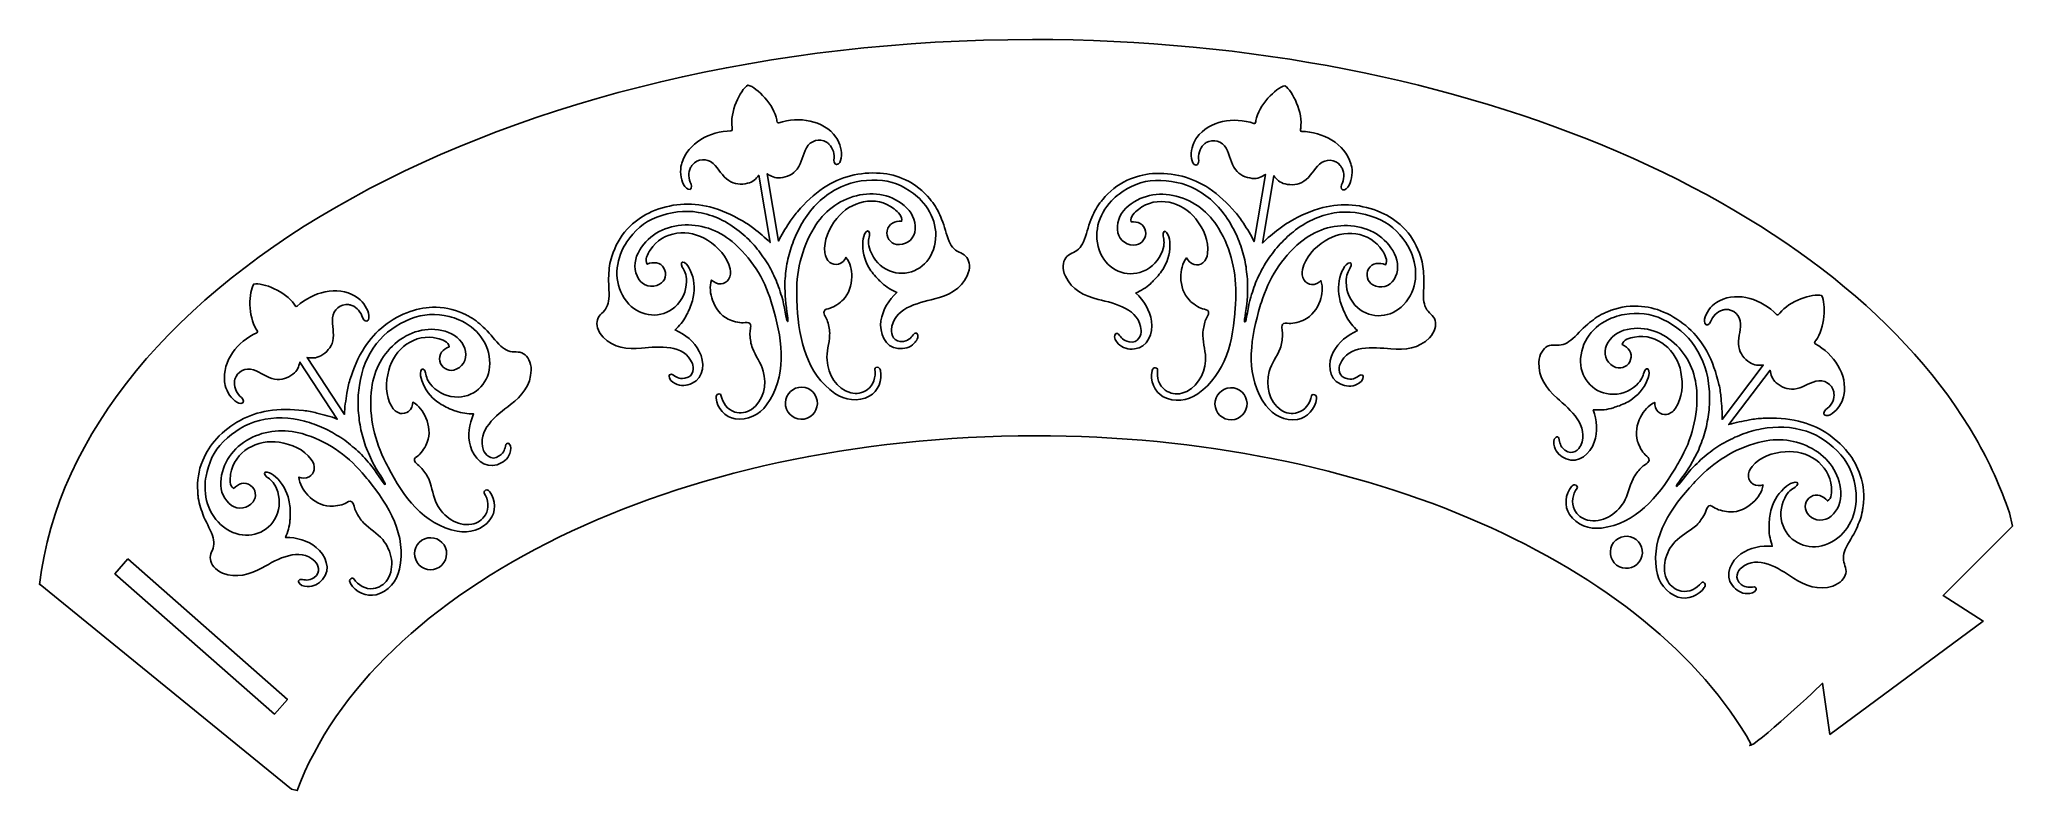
# Model space of a CAD drawing. Header units: centimetres. Extents: x -10.3 to 10.3, y -3.9 to 3.9.
import ezdxf

# ---------------------------------------------------------------- set-up
doc = ezdxf.new("R2010")
doc.units = ezdxf.units.CM
doc.header["$MEASUREMENT"] = 0
doc.layers.add('Camada 1', color=7, linetype='Continuous')

msp = doc.modelspace()

# ---------------------------------------------------------------- linework, layer by layer
at = {"layer": 'Camada 1'}
for points, knots in [([(9.86585, -0.23836), (10.01124, -0.49085), (10.12932, -0.75078), (10.21809, -1.01692), (10.21809, -1.01692), (10.21809, -1.01692), (10.25116, -1.15281), (10.25116, -1.15281), (10.25116, -1.15281), (10.25116, -1.15281), (9.53001, -1.87383), (9.53001, -1.87383), (9.53001, -1.87383), (9.53001, -1.87383), (9.94755, -2.13955), (9.94755, -2.13955), (9.94755, -2.13955), (9.94755, -2.13955), (8.35362, -3.31597), (8.35362, -3.31597), (8.35362, -3.31597), (8.35362, -3.31597), (8.27766, -2.78461), (8.27766, -2.78461), (8.27766, -2.78461), (8.27766, -2.78461), (7.55654, -3.46776), (7.51857, -3.4298), (7.51857, -3.4298), (7.51857, -3.4298), (7.53669, -3.41935), (7.53669, -3.41935), (7.53669, -3.41935), (6.48429, -1.55623), (3.54958, -0.21558), (0.09383, -0.21558), (0.09383, -0.21558), (-3.65169, -0.21558), (-6.7852, -1.79054), (-7.57324, -3.89869), (-7.57324, -3.89869), (-7.57324, -3.89869), (-7.63137, -3.88602), (-7.63137, -3.88602), (-7.63137, -3.88602), (-7.63137, -3.88602), (-10.24232, -1.75998), (-10.24232, -1.75998), (-10.24232, -1.75998), (-10.24232, -1.75998), (-10.25116, -1.75876), (-10.25116, -1.75876), (-10.25116, -1.75876), (-9.86767, 1.40348), (-5.39444, 3.89869), (0.06738, 3.89869), (0.06738, 3.89869), (4.61683, 3.89869), (8.48039, 2.16749), (9.86585, -0.23836), (9.86585, -0.23836), (9.86585, -0.23836), (9.86585, -0.23836), (9.86585, -0.23836)], [0, 0, 0, 0, 0.05882353, 0.05882353, 0.05882353, 0.05882353, 0.11764706, 0.11764706, 0.11764706, 0.11764706, 0.17647059, 0.17647059, 0.17647059, 0.17647059, 0.23529412, 0.23529412, 0.23529412, 0.23529412, 0.29411765, 0.29411765, 0.29411765, 0.29411765, 0.35294118, 0.35294118, 0.35294118, 0.35294118, 0.41176471, 0.41176471, 0.41176471, 0.41176471, 0.47058824, 0.47058824, 0.47058824, 0.47058824, 0.52941176, 0.52941176, 0.52941176, 0.52941176, 0.58823529, 0.58823529, 0.58823529, 0.58823529, 0.64705882, 0.64705882, 0.64705882, 0.64705882, 0.70588235, 0.70588235, 0.70588235, 0.70588235, 0.76470588, 0.76470588, 0.76470588, 0.76470588, 0.82352941, 0.82352941, 0.82352941, 0.82352941, 0.88235294, 0.88235294, 0.88235294, 0.88235294, 1, 1, 1, 1]), ([(-0.61416, 1.63441), (-0.64591, 1.68262), (-0.70618, 1.68473), (-0.74738, 1.72625), (-0.74738, 1.72625), (-0.77035, 1.74855), (-0.7858, 1.77274), (-0.79834, 1.80139), (-0.79834, 1.80139), (-0.83184, 1.87775), (-0.84353, 1.95554), (-0.87645, 2.03197), (-0.87645, 2.03197), (-0.90304, 2.09444), (-0.92873, 2.15302), (-0.96966, 2.20593), (-0.96966, 2.20593), (-0.97921, 2.2186), (-0.98874, 2.2312), (-0.99847, 2.24268), (-0.99847, 2.24268), (-1.06861, 2.32597), (-1.14809, 2.39405), (-1.25318, 2.44159), (-1.25318, 2.44159), (-1.34033, 2.48128), (-1.42188, 2.50377), (-1.51567, 2.51043), (-1.51567, 2.51043), (-1.72686, 2.52501), (-1.92876, 2.47508), (-2.10252, 2.35869), (-2.10252, 2.35869), (-2.20613, 2.28887), (-2.29188, 2.2064), (-2.37578, 2.11083), (-2.37578, 2.11083), (-2.40753, 2.07445), (-2.43502, 2.03646), (-2.46005, 1.99672), (-2.46005, 1.99672), (-2.49934, 1.93481), (-2.54236, 1.87231), (-2.57184, 1.80558), (-2.57184, 1.80558), (-2.57184, 1.80558), (-2.68947, 2.50421), (-2.68947, 2.50421), (-2.68947, 2.50421), (-2.6501, 2.47836), (-2.60877, 2.45632), (-2.55178, 2.46275), (-2.55178, 2.46275), (-2.48413, 2.47045), (-2.41949, 2.49585), (-2.37626, 2.55353), (-2.37626, 2.55353), (-2.32636, 2.62089), (-2.32035, 2.70193), (-2.28141, 2.77509), (-2.28141, 2.77509), (-2.23961, 2.84997), (-2.14536, 2.87608), (-2.07345, 2.83293), (-2.07345, 2.83293), (-2.06382, 2.82716), (-2.05522, 2.82004), (-2.04747, 2.81224), (-2.04747, 2.81224), (-2.00363, 2.77147), (-1.98643, 2.70749), (-1.99569, 2.64672), (-1.99569, 2.64672), (-1.99971, 2.61812), (-1.97484, 2.58385), (-1.94918, 2.60642), (-1.94918, 2.60642), (-1.90653, 2.64404), (-1.91357, 2.73742), (-1.93391, 2.80348), (-1.93391, 2.80348), (-1.94574, 2.84248), (-1.965, 2.87058), (-1.97587, 2.88526), (-1.97587, 2.88526), (-2.10351, 3.06309), (-2.36142, 3.10172), (-2.56788, 3.03388), (-2.56788, 3.03388), (-2.58669, 3.02729), (-2.58746, 3.05142), (-2.58942, 3.06304), (-2.58942, 3.06304), (-2.61739, 3.21978), (-2.79389, 3.40224), (-2.88938, 3.42486), (-2.88938, 3.42486), (-2.97249, 3.37215), (-3.07967, 3.14197), (-3.05448, 2.98475), (-3.05448, 2.98475), (-3.05252, 2.97313), (-3.04538, 2.95012), (-3.06562, 2.95012), (-3.06562, 2.95012), (-3.28271, 2.94663), (-3.51369, 2.82571), (-3.5759, 2.61592), (-3.5759, 2.61592), (-3.58151, 2.59848), (-3.59024, 2.56568), (-3.58918, 2.52485), (-3.58918, 2.52485), (-3.58696, 2.45574), (-3.56262, 2.36528), (-3.51012, 2.34366), (-3.51012, 2.34366), (-3.47861, 2.33075), (-3.46636, 2.37123), (-3.47948, 2.39695), (-3.47948, 2.39695), (-3.50774, 2.4514), (-3.51202, 2.51763), (-3.4849, 2.57031), (-3.4849, 2.57031), (-3.4799, 2.58023), (-3.47352, 2.58986), (-3.46696, 2.59838), (-3.46696, 2.59838), (-3.41317, 2.6627), (-3.31538, 2.66889), (-3.25167, 2.61185), (-3.25167, 2.61185), (-3.19124, 2.55539), (-3.15819, 2.48091), (-3.08885, 2.43368), (-3.08885, 2.43368), (-3.0295, 2.39325), (-2.96026, 2.39039), (-2.89359, 2.40529), (-2.89359, 2.40529), (-2.83774, 2.41788), (-2.80567, 2.45228), (-2.77746, 2.48951), (-2.77746, 2.48951), (-2.77746, 2.48951), (-2.65985, 1.79085), (-2.65985, 1.79085), (-2.65985, 1.79085), (-2.70927, 1.84432), (-2.77039, 1.88925), (-2.82791, 1.93484), (-2.82791, 1.93484), (-2.86432, 1.96431), (-2.903, 1.99112), (-2.94523, 2.01506), (-2.94523, 2.01506), (-3.05548, 2.0779), (-3.16311, 2.12788), (-3.28413, 2.15989), (-3.28413, 2.15989), (-3.4867, 2.21294), (-3.69381, 2.19399), (-3.88831, 2.11115), (-3.88831, 2.11115), (-3.97507, 2.07403), (-4.04404, 2.0263), (-4.11336, 1.96021), (-4.11336, 1.96021), (-4.19779, 1.88076), (-4.25065, 1.79043), (-4.28907, 1.68888), (-4.28907, 1.68888), (-4.29441, 1.67486), (-4.29997, 1.65972), (-4.30484, 1.64464), (-4.30484, 1.64464), (-4.32622, 1.58122), (-4.33127, 1.51748), (-4.33582, 1.44977), (-4.33582, 1.44977), (-4.34191, 1.36672), (-4.32719, 1.28946), (-4.33429, 1.20625), (-4.33429, 1.20625), (-4.33672, 1.17511), (-4.34355, 1.14719), (-4.35752, 1.11865), (-4.35752, 1.11865), (-4.38297, 1.06592), (-4.43885, 1.0443), (-4.45346, 0.98829), (-4.45346, 0.98829), (-4.46653, 0.93969), (-4.45531, 0.8715), (-4.39438, 0.80885), (-4.39438, 0.80885), (-4.28572, 0.69788), (-4.14189, 0.67825), (-3.99457, 0.69278), (-3.99457, 0.69278), (-3.80857, 0.7113), (-3.55462, 0.73951), (-3.46638, 0.53509), (-3.46638, 0.53509), (-3.45127, 0.4995), (-3.44122, 0.39751), (-3.54589, 0.38158), (-3.54589, 0.38158), (-3.61241, 0.37158), (-3.6346, 0.39857), (-3.67696, 0.42108), (-3.67696, 0.42108), (-3.68601, 0.42637), (-3.70564, 0.42304), (-3.70686, 0.40804), (-3.70686, 0.40804), (-3.71157, 0.36851), (-3.67749, 0.34377), (-3.64529, 0.32671), (-3.64529, 0.32671), (-3.58803, 0.29536), (-3.52514, 0.3048), (-3.469, 0.32991), (-3.469, 0.32991), (-3.34166, 0.38637), (-3.33755, 0.55137), (-3.39492, 0.66045), (-3.39492, 0.66045), (-3.44903, 0.76351), (-3.54073, 0.83809), (-3.64654, 0.88291), (-3.64654, 0.88291), (-3.6037, 0.9271), (-3.56201, 0.96948), (-3.53243, 1.02798), (-3.53243, 1.02798), (-3.5246, 1.04325), (-3.51738, 1.05872), (-3.5101, 1.07389), (-3.5101, 1.07389), (-3.48682, 1.12339), (-3.46803, 1.17152), (-3.45753, 1.2251), (-3.45753, 1.2251), (-3.43909, 1.31932), (-3.44771, 1.41303), (-3.48798, 1.50249), (-3.48798, 1.50249), (-3.50214, 1.53485), (-3.51928, 1.56326), (-3.5491, 1.58218), (-3.5491, 1.58218), (-3.58127, 1.60327), (-3.59141, 1.56792), (-3.57196, 1.53535), (-3.57196, 1.53535), (-3.54942, 1.49873), (-3.52669, 1.46354), (-3.52825, 1.38636), (-3.52825, 1.38636), (-3.53068, 1.28346), (-3.56955, 1.19033), (-3.64795, 1.1213), (-3.64795, 1.1213), (-3.78889, 0.99618), (-3.99895, 1.01578), (-4.12571, 1.15138), (-4.12571, 1.15138), (-4.27073, 1.30751), (-4.28115, 1.52333), (-4.19937, 1.70396), (-4.19937, 1.70396), (-4.18506, 1.73653), (-4.1672, 1.76746), (-4.14754, 1.79696), (-4.14754, 1.79696), (-4.06832, 1.91166), (-3.97217, 2.00365), (-3.83713, 2.05398), (-3.83713, 2.05398), (-3.69399, 2.10708), (-3.55098, 2.12862), (-3.40504, 2.10417), (-3.40504, 2.10417), (-3.24558, 2.07718), (-3.10429, 2.00844), (-2.98022, 1.90915), (-2.98022, 1.90915), (-2.92516, 1.86544), (-2.87375, 1.81628), (-2.8252, 1.76209), (-2.8252, 1.76209), (-2.77924, 1.71002), (-2.74276, 1.65806), (-2.70413, 1.60194), (-2.70413, 1.60194), (-2.66526, 1.54609), (-2.63849, 1.48597), (-2.60859, 1.42438), (-2.60859, 1.42438), (-2.57798, 1.36175), (-2.56046, 1.29751), (-2.53853, 1.23055), (-2.53853, 1.23055), (-2.50972, 1.14403), (-2.4912, 0.968), (-2.47625, 0.97054), (-2.47625, 0.97054), (-2.4617, 0.973), (-2.50141, 1.1454), (-2.50292, 1.23655), (-2.50292, 1.23655), (-2.50408, 1.30698), (-2.50858, 1.37345), (-2.5003, 1.44258), (-2.5003, 1.44258), (-2.49223, 1.5106), (-2.4862, 1.57625), (-2.46762, 1.64176), (-2.46762, 1.64176), (-2.44992, 1.70738), (-2.43227, 1.76844), (-2.40595, 1.83266), (-2.40595, 1.83266), (-2.37793, 1.89978), (-2.34544, 1.96305), (-2.30784, 2.02231), (-2.30784, 2.02231), (-2.22283, 2.1568), (-2.1117, 2.26803), (-1.97002, 2.34574), (-1.97002, 2.34574), (-1.83998, 2.4166), (-1.69795, 2.44305), (-1.54518, 2.43975), (-1.54518, 2.43975), (-1.40138, 2.43634), (-1.27986, 2.38101), (-1.16802, 2.29849), (-1.16802, 2.29849), (-1.13966, 2.27706), (-1.11251, 2.25372), (-1.0883, 2.22761), (-1.0883, 2.22761), (-0.95177, 2.08373), (-0.89095, 1.87638), (-0.97728, 1.68135), (-0.97728, 1.68135), (-1.05255, 1.51175), (-1.2443, 1.42452), (-1.41876, 1.49651), (-1.41876, 1.49651), (-1.51509, 1.53614), (-1.58227, 1.61139), (-1.61863, 1.70781), (-1.61863, 1.70781), (-1.64572, 1.78012), (-1.63506, 1.82092), (-1.62633, 1.86283), (-1.62633, 1.86283), (-1.61847, 1.90003), (-1.63935, 1.93009), (-1.66327, 1.89958), (-1.66327, 1.89958), (-1.68512, 1.87201), (-1.69161, 1.83957), (-1.69491, 1.8043), (-1.69491, 1.8043), (-1.70311, 1.70667), (-1.68089, 1.61528), (-1.6322, 1.53236), (-1.6322, 1.53236), (-1.60519, 1.48505), (-1.57158, 1.44574), (-1.53325, 1.40663), (-1.53325, 1.40663), (-1.52187, 1.39456), (-1.5097, 1.38237), (-1.49729, 1.37054), (-1.49729, 1.37054), (-1.45033, 1.3249), (-1.39675, 1.2986), (-1.34195, 1.27079), (-1.34195, 1.27079), (-1.42707, 1.19382), (-1.48911, 1.09339), (-1.50681, 0.97819), (-1.50681, 0.97819), (-1.52536, 0.85635), (-1.46731, 0.70181), (-1.32861, 0.69011), (-1.32861, 0.69011), (-1.26791, 0.68466), (-1.20486, 0.69643), (-1.1606, 0.74488), (-1.1606, 0.74488), (-1.13644, 0.77144), (-1.11205, 0.806), (-1.12919, 0.8419), (-1.12919, 0.8419), (-1.13551, 0.85563), (-1.15501, 0.85235), (-1.16218, 0.84428), (-1.16218, 0.84428), (-1.19419, 0.80925), (-1.20634, 0.77647), (-1.27243, 0.76424), (-1.27243, 0.76424), (-1.37713, 0.7449), (-1.40086, 0.84454), (-1.39813, 0.8832), (-1.39813, 0.8832), (-1.38236, 1.10511), (-1.13275, 1.16165), (-0.95072, 1.20512), (-0.95072, 1.20512), (-0.80713, 1.23952), (-0.67727, 1.30524), (-0.61089, 1.44568), (-0.61089, 1.44568), (-0.57416, 1.52474), (-0.58607, 1.59279), (-0.61416, 1.63441)], [0, 0, 0, 0, 0.00934579, 0.00934579, 0.00934579, 0.00934579, 0.01869159, 0.01869159, 0.01869159, 0.01869159, 0.02803738, 0.02803738, 0.02803738, 0.02803738, 0.03738318, 0.03738318, 0.03738318, 0.03738318, 0.04672897, 0.04672897, 0.04672897, 0.04672897, 0.05607477, 0.05607477, 0.05607477, 0.05607477, 0.06542056, 0.06542056, 0.06542056, 0.06542056, 0.07476636, 0.07476636, 0.07476636, 0.07476636, 0.08411215, 0.08411215, 0.08411215, 0.08411215, 0.09345794, 0.09345794, 0.09345794, 0.09345794, 0.10280374, 0.10280374, 0.10280374, 0.10280374, 0.11214953, 0.11214953, 0.11214953, 0.11214953, 0.12149533, 0.12149533, 0.12149533, 0.12149533, 0.13084112, 0.13084112, 0.13084112, 0.13084112, 0.14018692, 0.14018692, 0.14018692, 0.14018692, 0.14953271, 0.14953271, 0.14953271, 0.14953271, 0.1588785, 0.1588785, 0.1588785, 0.1588785, 0.1682243, 0.1682243, 0.1682243, 0.1682243, 0.17757009, 0.17757009, 0.17757009, 0.17757009, 0.18691589, 0.18691589, 0.18691589, 0.18691589, 0.19626168, 0.19626168, 0.19626168, 0.19626168, 0.20560748, 0.20560748, 0.20560748, 0.20560748, 0.21495327, 0.21495327, 0.21495327, 0.21495327, 0.22429907, 0.22429907, 0.22429907, 0.22429907, 0.23364486, 0.23364486, 0.23364486, 0.23364486, 0.24299065, 0.24299065, 0.24299065, 0.24299065, 0.25233645, 0.25233645, 0.25233645, 0.25233645, 0.26168224, 0.26168224, 0.26168224, 0.26168224, 0.27102804, 0.27102804, 0.27102804, 0.27102804, 0.28037383, 0.28037383, 0.28037383, 0.28037383, 0.28971963, 0.28971963, 0.28971963, 0.28971963, 0.29906542, 0.29906542, 0.29906542, 0.29906542, 0.30841121, 0.30841121, 0.30841121, 0.30841121, 0.31775701, 0.31775701, 0.31775701, 0.31775701, 0.3271028, 0.3271028, 0.3271028, 0.3271028, 0.3364486, 0.3364486, 0.3364486, 0.3364486, 0.34579439, 0.34579439, 0.34579439, 0.34579439, 0.35514019, 0.35514019, 0.35514019, 0.35514019, 0.36448598, 0.36448598, 0.36448598, 0.36448598, 0.37383178, 0.37383178, 0.37383178, 0.37383178, 0.38317757, 0.38317757, 0.38317757, 0.38317757, 0.39252336, 0.39252336, 0.39252336, 0.39252336, 0.40186916, 0.40186916, 0.40186916, 0.40186916, 0.41121495, 0.41121495, 0.41121495, 0.41121495, 0.42056075, 0.42056075, 0.42056075, 0.42056075, 0.42990654, 0.42990654, 0.42990654, 0.42990654, 0.43925234, 0.43925234, 0.43925234, 0.43925234, 0.44859813, 0.44859813, 0.44859813, 0.44859813, 0.45794393, 0.45794393, 0.45794393, 0.45794393, 0.46728972, 0.46728972, 0.46728972, 0.46728972, 0.47663551, 0.47663551, 0.47663551, 0.47663551, 0.48598131, 0.48598131, 0.48598131, 0.48598131, 0.4953271, 0.4953271, 0.4953271, 0.4953271, 0.5046729, 0.5046729, 0.5046729, 0.5046729, 0.51401869, 0.51401869, 0.51401869, 0.51401869, 0.52336449, 0.52336449, 0.52336449, 0.52336449, 0.53271028, 0.53271028, 0.53271028, 0.53271028, 0.54205607, 0.54205607, 0.54205607, 0.54205607, 0.55140187, 0.55140187, 0.55140187, 0.55140187, 0.56074766, 0.56074766, 0.56074766, 0.56074766, 0.57009346, 0.57009346, 0.57009346, 0.57009346, 0.57943925, 0.57943925, 0.57943925, 0.57943925, 0.58878505, 0.58878505, 0.58878505, 0.58878505, 0.59813084, 0.59813084, 0.59813084, 0.59813084, 0.60747664, 0.60747664, 0.60747664, 0.60747664, 0.61682243, 0.61682243, 0.61682243, 0.61682243, 0.62616822, 0.62616822, 0.62616822, 0.62616822, 0.63551402, 0.63551402, 0.63551402, 0.63551402, 0.64485981, 0.64485981, 0.64485981, 0.64485981, 0.65420561, 0.65420561, 0.65420561, 0.65420561, 0.6635514, 0.6635514, 0.6635514, 0.6635514, 0.6728972, 0.6728972, 0.6728972, 0.6728972, 0.68224299, 0.68224299, 0.68224299, 0.68224299, 0.69158879, 0.69158879, 0.69158879, 0.69158879, 0.70093458, 0.70093458, 0.70093458, 0.70093458, 0.71028037, 0.71028037, 0.71028037, 0.71028037, 0.71962617, 0.71962617, 0.71962617, 0.71962617, 0.72897196, 0.72897196, 0.72897196, 0.72897196, 0.73831776, 0.73831776, 0.73831776, 0.73831776, 0.74766355, 0.74766355, 0.74766355, 0.74766355, 0.75700935, 0.75700935, 0.75700935, 0.75700935, 0.76635514, 0.76635514, 0.76635514, 0.76635514, 0.77570093, 0.77570093, 0.77570093, 0.77570093, 0.78504673, 0.78504673, 0.78504673, 0.78504673, 0.79439252, 0.79439252, 0.79439252, 0.79439252, 0.80373832, 0.80373832, 0.80373832, 0.80373832, 0.81308411, 0.81308411, 0.81308411, 0.81308411, 0.82242991, 0.82242991, 0.82242991, 0.82242991, 0.8317757, 0.8317757, 0.8317757, 0.8317757, 0.8411215, 0.8411215, 0.8411215, 0.8411215, 0.85046729, 0.85046729, 0.85046729, 0.85046729, 0.85981308, 0.85981308, 0.85981308, 0.85981308, 0.86915888, 0.86915888, 0.86915888, 0.86915888, 0.87850467, 0.87850467, 0.87850467, 0.87850467, 0.88785047, 0.88785047, 0.88785047, 0.88785047, 0.89719626, 0.89719626, 0.89719626, 0.89719626, 0.90654206, 0.90654206, 0.90654206, 0.90654206, 0.91588785, 0.91588785, 0.91588785, 0.91588785, 0.92523364, 0.92523364, 0.92523364, 0.92523364, 0.93457944, 0.93457944, 0.93457944, 0.93457944, 0.94392523, 0.94392523, 0.94392523, 0.94392523, 0.95327103, 0.95327103, 0.95327103, 0.95327103, 0.96261682, 0.96261682, 0.96261682, 0.96261682, 0.97196262, 0.97196262, 0.97196262, 0.97196262, 0.98130841, 0.98130841, 0.98130841, 0.98130841, 1, 1, 1, 1]), ([(4.25105, 0.98068), (4.23689, 1.03667), (4.18067, 1.05841), (4.15538, 1.11117), (4.15538, 1.11117), (4.14101, 1.13977), (4.13435, 1.16769), (4.13191, 1.19885), (4.13191, 1.19885), (4.12532, 1.28198), (4.13982, 1.35929), (4.13382, 1.44232), (4.13382, 1.44232), (4.12919, 1.51005), (4.12419, 1.57382), (4.10289, 1.63721), (4.10289, 1.63721), (4.09802, 1.65234), (4.09315, 1.66735), (4.0877, 1.6814), (4.0877, 1.6814), (4.04881, 1.78311), (3.99607, 1.87349), (3.91241, 1.95292), (3.91241, 1.95292), (3.84312, 2.01904), (3.77348, 2.06701), (3.68706, 2.1041), (3.68706, 2.1041), (3.49235, 2.18721), (3.28524, 2.20631), (3.08294, 2.15339), (3.08294, 2.15339), (2.96213, 2.12143), (2.85408, 2.07171), (2.74345, 2.00898), (2.74345, 2.00898), (2.70151, 1.98501), (2.66307, 1.95821), (2.62637, 1.92884), (2.62637, 1.92884), (2.56893, 1.88325), (2.50778, 1.83835), (2.45804, 1.78499), (2.45804, 1.78499), (2.45804, 1.78499), (2.57631, 2.48352), (2.57631, 2.48352), (2.57631, 2.48352), (2.60502, 2.44621), (2.63682, 2.41182), (2.69275, 2.39917), (2.69275, 2.39917), (2.75916, 2.38422), (2.82856, 2.38703), (2.8883, 2.42727), (2.8883, 2.42727), (2.95759, 2.47452), (2.98985, 2.54908), (3.05065, 2.60541), (3.05065, 2.60541), (3.11473, 2.6624), (3.21231, 2.6561), (3.2661, 2.59173), (3.2661, 2.59173), (3.27332, 2.58313), (3.27909, 2.57361), (3.28383, 2.56366), (3.28383, 2.56366), (3.3119, 2.51074), (3.30711, 2.44468), (3.27841, 2.3903), (3.27841, 2.3903), (3.26523, 2.36458), (3.27748, 2.3241), (3.3091, 2.33696), (3.3091, 2.33696), (3.36173, 2.3585), (3.38578, 2.44904), (3.38821, 2.51809), (3.38821, 2.51809), (3.38985, 2.55881), (3.38085, 2.59167), (3.3754, 2.60911), (3.3754, 2.60911), (3.31322, 2.819), (3.08229, 2.94013), (2.86502, 2.94386), (2.86502, 2.94386), (2.8451, 2.94381), (2.85227, 2.96685), (2.85422, 2.97847), (2.85422, 2.97847), (2.87925, 3.13569), (2.77244, 3.36598), (2.68965, 3.41871), (2.68965, 3.41871), (2.59384, 3.39619), (2.41702, 3.21395), (2.38922, 3.05716), (2.38922, 3.05716), (2.38729, 3.04557), (2.38647, 3.02147), (2.36739, 3.02811), (2.36739, 3.02811), (2.16115, 3.09606), (1.90328, 3.05769), (1.77568, 2.87994), (1.77568, 2.87994), (1.76465, 2.86528), (1.74562, 2.83716), (1.73321, 2.79829), (1.73321, 2.79829), (1.71265, 2.73228), (1.70596, 2.63885), (1.7484, 2.60118), (1.7484, 2.60118), (1.77393, 2.57866), (1.7988, 2.61287), (1.79481, 2.64148), (1.79481, 2.64148), (1.786, 2.70218), (1.80367, 2.76613), (1.84664, 2.807), (1.84664, 2.807), (1.85463, 2.81473), (1.86379, 2.82174), (1.87278, 2.82761), (1.87278, 2.82761), (1.94469, 2.87071), (2.03907, 2.84444), (2.08056, 2.76967), (2.08056, 2.76967), (2.11911, 2.69649), (2.12588, 2.61531), (2.17589, 2.5479), (2.17589, 2.5479), (2.21867, 2.49025), (2.28315, 2.46479), (2.35102, 2.45699), (2.35102, 2.45699), (2.40788, 2.45051), (2.4495, 2.47249), (2.48831, 2.4984), (2.48831, 2.4984), (2.48831, 2.4984), (2.37007, 1.79987), (2.37007, 1.79987), (2.37007, 1.79987), (2.34091, 1.86657), (2.29792, 1.92909), (2.25857, 1.99106), (2.25857, 1.99106), (2.23383, 2.03083), (2.2061, 2.06885), (2.17411, 2.10533), (2.17411, 2.10533), (2.09061, 2.2009), (2.00533, 2.28342), (1.90154, 2.35338), (1.90154, 2.35338), (1.72763, 2.47001), (1.52578, 2.52007), (1.31485, 2.50567), (1.31485, 2.50567), (1.22071, 2.49908), (1.13991, 2.47665), (1.05273, 2.43701), (1.05273, 2.43701), (0.9469, 2.38968), (0.86731, 2.3217), (0.79767, 2.23836), (0.79767, 2.23836), (0.78804, 2.22688), (0.7778, 2.21439), (0.76822, 2.20177), (0.76822, 2.20177), (0.72724, 2.14885), (0.70152, 2.09033), (0.67503, 2.02786), (0.67503, 2.02786), (0.64204, 1.9514), (0.63053, 1.87361), (0.59653, 1.79733), (0.59653, 1.79733), (0.58402, 1.76873), (0.5684, 1.74457), (0.54581, 1.72221), (0.54581, 1.72221), (0.50446, 1.68075), (0.44461, 1.67866), (0.41241, 1.63056), (0.41241, 1.63056), (0.3841, 1.58897), (0.3723, 1.52089), (0.40931, 1.44167), (0.40931, 1.44167), (0.47554, 1.30118), (0.60497, 1.23543), (0.74888, 1.20079), (0.74888, 1.20079), (0.93065, 1.15721), (1.17975, 1.10049), (1.19597, 0.87842), (1.19597, 0.87842), (1.19856, 0.83984), (1.17459, 0.7402), (1.0705, 0.75954), (1.0705, 0.75954), (1.00438, 0.7719), (0.99226, 0.8047), (0.95969, 0.83984), (0.95969, 0.83984), (0.95286, 0.84783), (0.93321, 0.85114), (0.92717, 0.83735), (0.92717, 0.83735), (0.90973, 0.80155), (0.93381, 0.76702), (0.95863, 0.74033), (0.95863, 0.74033), (1.00239, 0.69188), (1.06491, 0.68022), (1.12619, 0.68548), (1.12619, 0.68548), (1.26499, 0.69704), (1.32304, 0.85151), (1.30468, 0.9734), (1.30468, 0.9734), (1.28738, 1.08849), (1.22525, 1.18906), (1.14006, 1.26614), (1.14006, 1.26614), (1.19499, 1.29384), (1.2483, 1.32014), (1.29542, 1.3657), (1.29542, 1.3657), (1.30788, 1.37758), (1.31976, 1.38978), (1.33156, 1.40174), (1.33156, 1.40174), (1.36982, 1.44087), (1.40337, 1.48016), (1.43088, 1.52734), (1.43088, 1.52734), (1.47922, 1.61029), (1.50184, 1.70162), (1.49316, 1.79936), (1.49316, 1.79936), (1.49043, 1.83455), (1.48358, 1.86704), (1.46162, 1.89469), (1.46162, 1.89469), (1.43812, 1.92517), (1.41696, 1.89514), (1.42466, 1.85797), (1.42466, 1.85797), (1.43395, 1.81595), (1.44384, 1.77526), (1.41707, 1.7029), (1.41707, 1.7029), (1.38095, 1.60651), (1.31367, 1.53129), (1.21697, 1.49184), (1.21697, 1.49184), (1.04272, 1.41993), (0.85076, 1.5074), (0.77554, 1.67707), (0.77554, 1.67707), (0.68981, 1.87217), (0.75083, 2.07942), (0.88741, 2.22317), (0.88741, 2.22317), (0.91162, 2.24928), (0.93863, 2.27262), (0.96686, 2.29403), (0.96686, 2.29403), (1.07936, 2.37637), (1.20035, 2.43169), (1.34445, 2.43489), (1.34445, 2.43489), (1.49709, 2.43807), (1.63928, 2.41145), (1.76908, 2.34049), (1.76908, 2.34049), (1.91084, 2.26268), (2.02173, 2.15134), (2.10632, 2.01685), (2.10632, 2.01685), (2.14397, 1.95748), (2.17638, 1.89419), (2.20448, 1.82704), (2.20448, 1.82704), (2.23078, 1.76275), (2.24819, 1.70171), (2.26626, 1.63604), (2.26626, 1.63604), (2.28468, 1.5705), (2.2902, 1.50491), (2.29822, 1.43697), (2.29822, 1.43697), (2.30658, 1.36775), (2.30206, 1.30132), (2.30079, 1.23086), (2.30079, 1.23086), (2.2996, 1.13966), (2.25933, 0.96733), (2.27425, 0.96482), (2.27425, 0.96482), (2.2888, 0.96236), (2.30788, 1.13823), (2.3364, 1.22483), (2.3364, 1.22483), (2.35841, 1.29177), (2.37596, 1.35601), (2.40646, 1.41856), (2.40646, 1.41856), (2.43644, 1.48021), (2.46369, 1.54022), (2.50274, 1.59599), (2.50274, 1.59599), (2.541, 1.65216), (2.5777, 1.70402), (2.62368, 1.75609), (2.62368, 1.75609), (2.67215, 1.81025), (2.72361, 1.85936), (2.77857, 1.90304), (2.77857, 1.90304), (2.903, 2.00218), (3.04453, 2.07076), (3.20386, 2.09764), (3.20386, 2.09764), (3.34994, 2.12188), (3.49279, 2.10023), (3.63598, 2.04697), (3.63598, 2.04697), (3.77068, 1.99651), (3.86733, 1.90439), (3.94591, 1.78969), (3.94591, 1.78969), (3.96567, 1.76014), (3.98364, 1.72918), (3.99793, 1.69656), (3.99793, 1.69656), (4.07966, 1.51582), (4.06905, 1.3), (3.92348, 1.14411), (3.92348, 1.14411), (3.79672, 1.00864), (3.58696, 0.98922), (3.44577, 1.11448), (3.44577, 1.11448), (3.36777, 1.18351), (3.32904, 1.27664), (3.32634, 1.37965), (3.32634, 1.37965), (3.32446, 1.45686), (3.34793, 1.49189), (3.36994, 1.52861), (3.36994, 1.52861), (3.38955, 1.56115), (3.37973, 1.59645), (3.34711, 1.57547), (3.34711, 1.57547), (3.31742, 1.55655), (3.30065, 1.52806), (3.28594, 1.49583), (3.28594, 1.49583), (3.24615, 1.40629), (3.23712, 1.31271), (3.25588, 1.21839), (3.25588, 1.21839), (3.26591, 1.16489), (3.28467, 1.11666), (3.30806, 1.06718), (3.30806, 1.06718), (3.31486, 1.05205), (3.32237, 1.03651), (3.33018, 1.02127), (3.33018, 1.02127), (3.35958, 0.96277), (3.40156, 0.9203), (3.44419, 0.87607), (3.44419, 0.87607), (3.33852, 0.83133), (3.24694, 0.75685), (3.19236, 0.65385), (3.19236, 0.65385), (3.13487, 0.54482), (3.13894, 0.37979), (3.26615, 0.32323), (3.26615, 0.32323), (3.32169, 0.29815), (3.38513, 0.28854), (3.44284, 0.31982), (3.44284, 0.31982), (3.47435, 0.33699), (3.50872, 0.36162), (3.5043, 0.40113), (3.5043, 0.40113), (3.50282, 0.41618), (3.48334, 0.41949), (3.47393, 0.41425), (3.47393, 0.41425), (3.43221, 0.39165), (3.40998, 0.36467), (3.34352, 0.3748), (3.34352, 0.3748), (3.2383, 0.39091), (3.24856, 0.49283), (3.26383, 0.52844), (3.26383, 0.52844), (3.35157, 0.73288), (3.60591, 0.70434), (3.79215, 0.68563), (3.79215, 0.68563), (3.93907, 0.671), (4.08332, 0.69042), (4.19209, 0.80133), (4.19209, 0.80133), (4.25282, 0.86397), (4.26391, 0.93215), (4.25105, 0.98068)], [0, 0, 0, 0, 0.00934579, 0.00934579, 0.00934579, 0.00934579, 0.01869159, 0.01869159, 0.01869159, 0.01869159, 0.02803738, 0.02803738, 0.02803738, 0.02803738, 0.03738318, 0.03738318, 0.03738318, 0.03738318, 0.04672897, 0.04672897, 0.04672897, 0.04672897, 0.05607477, 0.05607477, 0.05607477, 0.05607477, 0.06542056, 0.06542056, 0.06542056, 0.06542056, 0.07476636, 0.07476636, 0.07476636, 0.07476636, 0.08411215, 0.08411215, 0.08411215, 0.08411215, 0.09345794, 0.09345794, 0.09345794, 0.09345794, 0.10280374, 0.10280374, 0.10280374, 0.10280374, 0.11214953, 0.11214953, 0.11214953, 0.11214953, 0.12149533, 0.12149533, 0.12149533, 0.12149533, 0.13084112, 0.13084112, 0.13084112, 0.13084112, 0.14018692, 0.14018692, 0.14018692, 0.14018692, 0.14953271, 0.14953271, 0.14953271, 0.14953271, 0.1588785, 0.1588785, 0.1588785, 0.1588785, 0.1682243, 0.1682243, 0.1682243, 0.1682243, 0.17757009, 0.17757009, 0.17757009, 0.17757009, 0.18691589, 0.18691589, 0.18691589, 0.18691589, 0.19626168, 0.19626168, 0.19626168, 0.19626168, 0.20560748, 0.20560748, 0.20560748, 0.20560748, 0.21495327, 0.21495327, 0.21495327, 0.21495327, 0.22429907, 0.22429907, 0.22429907, 0.22429907, 0.23364486, 0.23364486, 0.23364486, 0.23364486, 0.24299065, 0.24299065, 0.24299065, 0.24299065, 0.25233645, 0.25233645, 0.25233645, 0.25233645, 0.26168224, 0.26168224, 0.26168224, 0.26168224, 0.27102804, 0.27102804, 0.27102804, 0.27102804, 0.28037383, 0.28037383, 0.28037383, 0.28037383, 0.28971963, 0.28971963, 0.28971963, 0.28971963, 0.29906542, 0.29906542, 0.29906542, 0.29906542, 0.30841121, 0.30841121, 0.30841121, 0.30841121, 0.31775701, 0.31775701, 0.31775701, 0.31775701, 0.3271028, 0.3271028, 0.3271028, 0.3271028, 0.3364486, 0.3364486, 0.3364486, 0.3364486, 0.34579439, 0.34579439, 0.34579439, 0.34579439, 0.35514019, 0.35514019, 0.35514019, 0.35514019, 0.36448598, 0.36448598, 0.36448598, 0.36448598, 0.37383178, 0.37383178, 0.37383178, 0.37383178, 0.38317757, 0.38317757, 0.38317757, 0.38317757, 0.39252336, 0.39252336, 0.39252336, 0.39252336, 0.40186916, 0.40186916, 0.40186916, 0.40186916, 0.41121495, 0.41121495, 0.41121495, 0.41121495, 0.42056075, 0.42056075, 0.42056075, 0.42056075, 0.42990654, 0.42990654, 0.42990654, 0.42990654, 0.43925234, 0.43925234, 0.43925234, 0.43925234, 0.44859813, 0.44859813, 0.44859813, 0.44859813, 0.45794393, 0.45794393, 0.45794393, 0.45794393, 0.46728972, 0.46728972, 0.46728972, 0.46728972, 0.47663551, 0.47663551, 0.47663551, 0.47663551, 0.48598131, 0.48598131, 0.48598131, 0.48598131, 0.4953271, 0.4953271, 0.4953271, 0.4953271, 0.5046729, 0.5046729, 0.5046729, 0.5046729, 0.51401869, 0.51401869, 0.51401869, 0.51401869, 0.52336449, 0.52336449, 0.52336449, 0.52336449, 0.53271028, 0.53271028, 0.53271028, 0.53271028, 0.54205607, 0.54205607, 0.54205607, 0.54205607, 0.55140187, 0.55140187, 0.55140187, 0.55140187, 0.56074766, 0.56074766, 0.56074766, 0.56074766, 0.57009346, 0.57009346, 0.57009346, 0.57009346, 0.57943925, 0.57943925, 0.57943925, 0.57943925, 0.58878505, 0.58878505, 0.58878505, 0.58878505, 0.59813084, 0.59813084, 0.59813084, 0.59813084, 0.60747664, 0.60747664, 0.60747664, 0.60747664, 0.61682243, 0.61682243, 0.61682243, 0.61682243, 0.62616822, 0.62616822, 0.62616822, 0.62616822, 0.63551402, 0.63551402, 0.63551402, 0.63551402, 0.64485981, 0.64485981, 0.64485981, 0.64485981, 0.65420561, 0.65420561, 0.65420561, 0.65420561, 0.6635514, 0.6635514, 0.6635514, 0.6635514, 0.6728972, 0.6728972, 0.6728972, 0.6728972, 0.68224299, 0.68224299, 0.68224299, 0.68224299, 0.69158879, 0.69158879, 0.69158879, 0.69158879, 0.70093458, 0.70093458, 0.70093458, 0.70093458, 0.71028037, 0.71028037, 0.71028037, 0.71028037, 0.71962617, 0.71962617, 0.71962617, 0.71962617, 0.72897196, 0.72897196, 0.72897196, 0.72897196, 0.73831776, 0.73831776, 0.73831776, 0.73831776, 0.74766355, 0.74766355, 0.74766355, 0.74766355, 0.75700935, 0.75700935, 0.75700935, 0.75700935, 0.76635514, 0.76635514, 0.76635514, 0.76635514, 0.77570093, 0.77570093, 0.77570093, 0.77570093, 0.78504673, 0.78504673, 0.78504673, 0.78504673, 0.79439252, 0.79439252, 0.79439252, 0.79439252, 0.80373832, 0.80373832, 0.80373832, 0.80373832, 0.81308411, 0.81308411, 0.81308411, 0.81308411, 0.82242991, 0.82242991, 0.82242991, 0.82242991, 0.8317757, 0.8317757, 0.8317757, 0.8317757, 0.8411215, 0.8411215, 0.8411215, 0.8411215, 0.85046729, 0.85046729, 0.85046729, 0.85046729, 0.85981308, 0.85981308, 0.85981308, 0.85981308, 0.86915888, 0.86915888, 0.86915888, 0.86915888, 0.87850467, 0.87850467, 0.87850467, 0.87850467, 0.88785047, 0.88785047, 0.88785047, 0.88785047, 0.89719626, 0.89719626, 0.89719626, 0.89719626, 0.90654206, 0.90654206, 0.90654206, 0.90654206, 0.91588785, 0.91588785, 0.91588785, 0.91588785, 0.92523364, 0.92523364, 0.92523364, 0.92523364, 0.93457944, 0.93457944, 0.93457944, 0.93457944, 0.94392523, 0.94392523, 0.94392523, 0.94392523, 0.95327103, 0.95327103, 0.95327103, 0.95327103, 0.96261682, 0.96261682, 0.96261682, 0.96261682, 0.97196262, 0.97196262, 0.97196262, 0.97196262, 0.98130841, 0.98130841, 0.98130841, 0.98130841, 1, 1, 1, 1]), ([(-1.98725, 0.22495), (-1.88113, 0.15116), (-1.74428, 0.13489), (-1.62866, 0.19508), (-1.62866, 0.19508), (-1.53717, 0.24268), (-1.48788, 0.36513), (-1.51298, 0.46175), (-1.51298, 0.46175), (-1.51645, 0.47397), (-1.5192, 0.48802), (-1.5337, 0.49355), (-1.5337, 0.49355), (-1.5492, 0.49863), (-1.57302, 0.49207), (-1.5705, 0.47458), (-1.5705, 0.47458), (-1.55976, 0.39462), (-1.5832, 0.3098), (-1.6498, 0.26273), (-1.6498, 0.26273), (-1.70044, 0.22714), (-1.7618, 0.2154), (-1.82062, 0.23053), (-1.82062, 0.23053), (-1.97112, 0.27016), (-2.05769, 0.42161), (-2.06748, 0.56832), (-2.06748, 0.56832), (-2.07372, 0.65722), (-2.04383, 0.73861), (-2.04023, 0.83036), (-2.04023, 0.83036), (-2.03801, 0.88058), (-2.05047, 0.92402), (-2.06119, 0.96916), (-2.06119, 0.96916), (-2.06997, 1.007), (-2.10604, 1.04367), (-2.09868, 1.07621), (-2.09868, 1.07621), (-2.09423, 1.09801), (-2.06341, 1.1018), (-2.03558, 1.10904), (-2.03558, 1.10904), (-1.99523, 1.11984), (-1.92993, 1.16556), (-1.90077, 1.19551), (-1.90077, 1.19551), (-1.83838, 1.25957), (-1.81176, 1.34577), (-1.81086, 1.43448), (-1.81086, 1.43448), (-1.81044, 1.50626), (-1.82578, 1.57889), (-1.87095, 1.63652), (-1.87095, 1.63652), (-1.88534, 1.60877), (-1.91196, 1.57466), (-1.94953, 1.56633), (-1.94953, 1.56633), (-1.97752, 1.5599), (-2.01462, 1.56564), (-2.03814, 1.58416), (-2.03814, 1.58416), (-2.07161, 1.61038), (-2.08447, 1.64382), (-2.08944, 1.68343), (-2.08944, 1.68343), (-2.10569, 1.81458), (-2.047, 1.93717), (-1.9663, 2.04049), (-1.9663, 2.04049), (-1.82578, 2.2199), (-1.56104, 2.28983), (-1.36961, 2.13976), (-1.36961, 2.13976), (-1.33103, 2.10925), (-1.27709, 2.06142), (-1.29254, 2.01093), (-1.29254, 2.01093), (-1.36168, 2.01638), (-1.42864, 1.98601), (-1.44306, 1.9138), (-1.44306, 1.9138), (-1.45602, 1.84871), (-1.41134, 1.78191), (-1.34556, 1.77103), (-1.34556, 1.77103), (-1.26015, 1.75608), (-1.17371, 1.81453), (-1.15675, 1.89652), (-1.15675, 1.89652), (-1.13773, 1.98801), (-1.17019, 2.08361), (-1.24009, 2.15129), (-1.24009, 2.15129), (-1.38225, 2.28856), (-1.57852, 2.32388), (-1.76285, 2.27686), (-1.76285, 2.27686), (-1.94814, 2.22889), (-2.10239, 2.11009), (-2.20214, 1.94383), (-2.20214, 1.94383), (-2.33679, 1.72094), (-2.39026, 1.477), (-2.38174, 1.22099), (-2.38174, 1.22099), (-2.3806, 1.18789), (-2.37928, 1.15479), (-2.37729, 1.12095), (-2.37729, 1.12095), (-2.35645, 0.7833), (-2.28149, 0.43032), (-1.98725, 0.22495)], [0, 0, 0, 0, 0.03333333, 0.03333333, 0.03333333, 0.03333333, 0.06666667, 0.06666667, 0.06666667, 0.06666667, 0.1, 0.1, 0.1, 0.1, 0.13333333, 0.13333333, 0.13333333, 0.13333333, 0.16666667, 0.16666667, 0.16666667, 0.16666667, 0.2, 0.2, 0.2, 0.2, 0.23333333, 0.23333333, 0.23333333, 0.23333333, 0.26666667, 0.26666667, 0.26666667, 0.26666667, 0.3, 0.3, 0.3, 0.3, 0.33333333, 0.33333333, 0.33333333, 0.33333333, 0.36666667, 0.36666667, 0.36666667, 0.36666667, 0.4, 0.4, 0.4, 0.4, 0.43333333, 0.43333333, 0.43333333, 0.43333333, 0.46666667, 0.46666667, 0.46666667, 0.46666667, 0.5, 0.5, 0.5, 0.5, 0.53333333, 0.53333333, 0.53333333, 0.53333333, 0.56666667, 0.56666667, 0.56666667, 0.56666667, 0.6, 0.6, 0.6, 0.6, 0.63333333, 0.63333333, 0.63333333, 0.63333333, 0.66666667, 0.66666667, 0.66666667, 0.66666667, 0.7, 0.7, 0.7, 0.7, 0.73333333, 0.73333333, 0.73333333, 0.73333333, 0.76666667, 0.76666667, 0.76666667, 0.76666667, 0.8, 0.8, 0.8, 0.8, 0.83333333, 0.83333333, 0.83333333, 0.83333333, 0.86666667, 0.86666667, 0.86666667, 0.86666667, 0.9, 0.9, 0.9, 0.9, 0.93333333, 0.93333333, 0.93333333, 0.93333333, 1, 1, 1, 1]), ([(1.30975, 0.45707), (1.28496, 0.3605), (1.33404, 0.23794), (1.42566, 0.19026), (1.42566, 0.19026), (1.54134, 0.12996), (1.67844, 0.14605), (1.78396, 0.21989), (1.78396, 0.21989), (2.07873, 0.42492), (2.15424, 0.77776), (2.1748, 1.1155), (2.1748, 1.1155), (2.17713, 1.14934), (2.17842, 1.18241), (2.17977, 1.21549), (2.17977, 1.21549), (2.18879, 1.47147), (2.13503, 1.71553), (2.0007, 1.93849), (2.0007, 1.93849), (1.90087, 2.10491), (1.74736, 2.22376), (1.56202, 2.27194), (1.56202, 2.27194), (1.37761, 2.31909), (1.18113, 2.28398), (1.03862, 2.14695), (1.03862, 2.14695), (0.96861, 2.0793), (0.93649, 1.98362), (0.95543, 1.89216), (0.95543, 1.89216), (0.97189, 1.81019), (1.05851, 1.75167), (1.14395, 1.76654), (1.14395, 1.76654), (1.20983, 1.77731), (1.25486, 1.84404), (1.24132, 1.90931), (1.24132, 1.90931), (1.22716, 1.98146), (1.16052, 2.01181), (1.09114, 2.00649), (1.09114, 2.00649), (1.07561, 2.05697), (1.12985, 2.10473), (1.16848, 2.13524), (1.16848, 2.13524), (1.36028, 2.28505), (1.6247, 2.21496), (1.76477, 2.03544), (1.76477, 2.03544), (1.84539, 1.93207), (1.90394, 1.80941), (1.88743, 1.67831), (1.88743, 1.67831), (1.88298, 1.63862), (1.87007, 1.60521), (1.83629, 1.57904), (1.83629, 1.57904), (1.8124, 1.5606), (1.77583, 1.5548), (1.74784, 1.56126), (1.74784, 1.56126), (1.70982, 1.56967), (1.68357, 1.60375), (1.66915, 1.63159), (1.66915, 1.63159), (1.62385, 1.57402), (1.60838, 1.50141), (1.60917, 1.42953), (1.60917, 1.42953), (1.60973, 1.34089), (1.6361, 1.25467), (1.69831, 1.19058), (1.69831, 1.19058), (1.72797, 1.1605), (1.79285, 1.11475), (1.83335, 1.10396), (1.83335, 1.10396), (1.86116, 1.09666), (1.89211, 1.09282), (1.89643, 1.07105), (1.89643, 1.07105), (1.9041, 1.03837), (1.86743, 1.00189), (1.85852, 0.96411), (1.85852, 0.96411), (1.84799, 0.91887), (1.83577, 0.87537), (1.83754, 0.82523), (1.83754, 0.82523), (1.84111, 0.7335), (1.87104, 0.65206), (1.86479, 0.56313), (1.86479, 0.56313), (1.85521, 0.41639), (1.76793, 0.2651), (1.61783, 0.22557), (1.61783, 0.22557), (1.5583, 0.21057), (1.49723, 0.22232), (1.44715, 0.25788), (1.44715, 0.25788), (1.3801, 0.30513), (1.35714, 0.38988), (1.36783, 0.46978), (1.36783, 0.46978), (1.37011, 0.48737), (1.34629, 0.49396), (1.33132, 0.48878), (1.33132, 0.48878), (1.31618, 0.48334), (1.31351, 0.46927), (1.30975, 0.45707)], [0, 0, 0, 0, 0.03333333, 0.03333333, 0.03333333, 0.03333333, 0.06666667, 0.06666667, 0.06666667, 0.06666667, 0.1, 0.1, 0.1, 0.1, 0.13333333, 0.13333333, 0.13333333, 0.13333333, 0.16666667, 0.16666667, 0.16666667, 0.16666667, 0.2, 0.2, 0.2, 0.2, 0.23333333, 0.23333333, 0.23333333, 0.23333333, 0.26666667, 0.26666667, 0.26666667, 0.26666667, 0.3, 0.3, 0.3, 0.3, 0.33333333, 0.33333333, 0.33333333, 0.33333333, 0.36666667, 0.36666667, 0.36666667, 0.36666667, 0.4, 0.4, 0.4, 0.4, 0.43333333, 0.43333333, 0.43333333, 0.43333333, 0.46666667, 0.46666667, 0.46666667, 0.46666667, 0.5, 0.5, 0.5, 0.5, 0.53333333, 0.53333333, 0.53333333, 0.53333333, 0.56666667, 0.56666667, 0.56666667, 0.56666667, 0.6, 0.6, 0.6, 0.6, 0.63333333, 0.63333333, 0.63333333, 0.63333333, 0.66666667, 0.66666667, 0.66666667, 0.66666667, 0.7, 0.7, 0.7, 0.7, 0.73333333, 0.73333333, 0.73333333, 0.73333333, 0.76666667, 0.76666667, 0.76666667, 0.76666667, 0.8, 0.8, 0.8, 0.8, 0.83333333, 0.83333333, 0.83333333, 0.83333333, 0.86666667, 0.86666667, 0.86666667, 0.86666667, 0.9, 0.9, 0.9, 0.9, 0.93333333, 0.93333333, 0.93333333, 0.93333333, 1, 1, 1, 1]), ([(-3.22055, 0.17425), (-3.21222, 0.07487), (-3.12567, -0.02474), (-3.02349, -0.03975), (-3.02349, -0.03975), (-2.89443, -0.05872), (-2.77018, 0.00147), (-2.69475, 0.10588), (-2.69475, 0.10588), (-2.48364, 0.39629), (-2.52814, 0.75443), (-2.61958, 1.08016), (-2.61958, 1.08016), (-2.62847, 1.11284), (-2.6381, 1.14453), (-2.64771, 1.17623), (-2.64771, 1.17623), (-2.72322, 1.42097), (-2.85416, 1.63385), (-3.05419, 1.80036), (-3.05419, 1.80036), (-3.20312, 1.92479), (-3.38712, 1.98665), (-3.57801, 1.97131), (-3.57801, 1.97131), (-3.76766, 1.95533), (-3.94176, 1.85764), (-4.03137, 1.68141), (-4.03137, 1.68141), (-4.07529, 1.59455), (-4.07426, 1.49361), (-4.02629, 1.41347), (-4.02629, 1.41347), (-3.98385, 1.34145), (-3.88278, 1.3146), (-3.80698, 1.35669), (-3.80698, 1.35669), (-3.74827, 1.38849), (-3.7276, 1.46633), (-3.76187, 1.52348), (-3.76187, 1.52348), (-3.79891, 1.58701), (-3.8718, 1.59381), (-3.9356, 1.56597), (-3.9356, 1.56597), (-3.96685, 1.60857), (-3.93131, 1.67149), (-3.90483, 1.71297), (-3.90483, 1.71297), (-3.77283, 1.91744), (-3.50004, 1.938), (-3.30883, 1.81444), (-3.30883, 1.81444), (-3.19871, 1.74327), (-3.10317, 1.64659), (-3.07571, 1.51734), (-3.07571, 1.51734), (-3.06687, 1.47839), (-3.06812, 1.4426), (-3.0914, 1.40677), (-3.0914, 1.40677), (-3.10794, 1.3815), (-3.14056, 1.36404), (-3.16913, 1.36094), (-3.16913, 1.36094), (-3.20779, 1.35644), (-3.24377, 1.37999), (-3.2665, 1.40155), (-3.2665, 1.40155), (-3.29044, 1.33228), (-3.28121, 1.25867), (-3.25687, 1.19099), (-3.25687, 1.19099), (-3.22724, 1.10746), (-3.174, 1.03467), (-3.09423, 0.99459), (-3.09423, 0.99459), (-3.05634, 0.97591), (-2.98004, 0.954), (-2.93826, 0.95705), (-2.93826, 0.95705), (-2.90958, 0.95927), (-2.8791, 0.96586), (-2.86785, 0.94668), (-2.86785, 0.94668), (-2.84986, 0.91834), (-2.87251, 0.87186), (-2.86856, 0.83323), (-2.86856, 0.83323), (-2.86364, 0.78706), (-2.86091, 0.74195), (-2.84276, 0.69517), (-2.84276, 0.69517), (-2.80926, 0.60974), (-2.75428, 0.54261), (-2.73097, 0.45654), (-2.73097, 0.45654), (-2.69184, 0.3148), (-2.72462, 0.14325), (-2.85342, 0.05665), (-2.85342, 0.05665), (-2.9047, 0.02294), (-2.96626, 0.014), (-3.02527, 0.03114), (-3.02527, 0.03114), (-3.10412, 0.05376), (-3.15362, 0.12626), (-3.16976, 0.20529), (-3.16976, 0.20529), (-3.17338, 0.22262), (-3.19802, 0.22103), (-3.21048, 0.21124), (-3.21048, 0.21124), (-3.22309, 0.20119), (-3.221, 0.18701), (-3.22055, 0.17425)], [0, 0, 0, 0, 0.03333333, 0.03333333, 0.03333333, 0.03333333, 0.06666667, 0.06666667, 0.06666667, 0.06666667, 0.1, 0.1, 0.1, 0.1, 0.13333333, 0.13333333, 0.13333333, 0.13333333, 0.16666667, 0.16666667, 0.16666667, 0.16666667, 0.2, 0.2, 0.2, 0.2, 0.23333333, 0.23333333, 0.23333333, 0.23333333, 0.26666667, 0.26666667, 0.26666667, 0.26666667, 0.3, 0.3, 0.3, 0.3, 0.33333333, 0.33333333, 0.33333333, 0.33333333, 0.36666667, 0.36666667, 0.36666667, 0.36666667, 0.4, 0.4, 0.4, 0.4, 0.43333333, 0.43333333, 0.43333333, 0.43333333, 0.46666667, 0.46666667, 0.46666667, 0.46666667, 0.5, 0.5, 0.5, 0.5, 0.53333333, 0.53333333, 0.53333333, 0.53333333, 0.56666667, 0.56666667, 0.56666667, 0.56666667, 0.6, 0.6, 0.6, 0.6, 0.63333333, 0.63333333, 0.63333333, 0.63333333, 0.66666667, 0.66666667, 0.66666667, 0.66666667, 0.7, 0.7, 0.7, 0.7, 0.73333333, 0.73333333, 0.73333333, 0.73333333, 0.76666667, 0.76666667, 0.76666667, 0.76666667, 0.8, 0.8, 0.8, 0.8, 0.83333333, 0.83333333, 0.83333333, 0.83333333, 0.86666667, 0.86666667, 0.86666667, 0.86666667, 0.9, 0.9, 0.9, 0.9, 0.93333333, 0.93333333, 0.93333333, 0.93333333, 1, 1, 1, 1]), ([(2.49136, 0.10012), (2.56735, -0.00444), (2.69131, -0.06472), (2.82026, -0.04585), (2.82026, -0.04585), (2.92228, -0.03093), (3.00909, 0.06858), (3.01708, 0.16807), (3.01708, 0.16807), (3.01779, 0.18074), (3.01983, 0.19493), (3.00793, 0.2049), (3.00793, 0.2049), (2.99494, 0.21477), (2.97031, 0.21644), (2.96692, 0.19903), (2.96692, 0.19903), (2.95086, 0.12), (2.90085, 0.04758), (2.82248, 0.02496), (2.82248, 0.02496), (2.763, 0.00797), (2.70114, 0.01702), (2.65058, 0.05062), (2.65058, 0.05062), (2.52144, 0.13743), (2.4894, 0.30891), (2.52834, 0.4507), (2.52834, 0.4507), (2.5516, 0.53672), (2.60655, 0.60379), (2.64007, 0.68927), (2.64007, 0.68927), (2.65867, 0.73597), (2.66116, 0.78111), (2.66584, 0.82728), (2.66584, 0.82728), (2.66994, 0.86588), (2.64795, 0.91234), (2.66558, 0.94071), (2.66558, 0.94071), (2.67696, 0.95984), (2.70728, 0.9533), (2.73599, 0.951), (2.73599, 0.951), (2.77764, 0.94796), (2.85434, 0.96971), (2.8917, 0.98844), (2.8917, 0.98844), (2.97166, 1.02845), (3.0251, 1.10113), (3.05508, 1.18466), (3.05508, 1.18466), (3.07902, 1.25234), (3.08842, 1.32597), (3.06463, 1.39522), (3.06463, 1.39522), (3.04196, 1.37371), (3.0056, 1.35024), (2.96737, 1.35471), (2.96737, 1.35471), (2.93882, 1.35781), (2.90564, 1.37545), (2.88953, 1.40064), (2.88953, 1.40064), (2.86656, 1.43641), (2.86535, 1.47224), (2.87365, 1.51129), (2.87365, 1.51129), (2.90135, 1.64049), (2.99705, 1.73701), (3.10717, 1.8081), (3.10717, 1.8081), (3.29881, 1.93142), (3.57183, 1.9106), (3.70338, 1.70602), (3.70338, 1.70602), (3.72981, 1.66453), (3.76503, 1.60162), (3.73386, 1.55904), (3.73386, 1.55904), (3.67036, 1.5869), (3.59715, 1.58018), (3.55982, 1.51668), (3.55982, 1.51668), (3.52619, 1.45945), (3.54648, 1.38169), (3.60504, 1.34981), (3.60504, 1.34981), (3.68079, 1.30766), (3.7816, 1.33449), (3.82456, 1.40638), (3.82456, 1.40638), (3.87256, 1.48655), (3.87327, 1.58751), (3.82948, 1.67438), (3.82948, 1.67438), (3.74029, 1.85072), (3.56648, 1.94851), (3.37694, 1.96463), (3.37694, 1.96463), (3.18615, 1.98011), (3.00147, 1.91857), (2.85264, 1.79424), (2.85264, 1.79424), (2.65232, 1.62792), (2.52173, 1.41504), (2.44571, 1.17043), (2.44571, 1.17043), (2.43595, 1.13879), (2.42632, 1.10706), (2.41708, 1.07447), (2.41708, 1.07447), (2.32591, 0.74869), (2.28083, 0.39068), (2.49136, 0.10012)], [0, 0, 0, 0, 0.03333333, 0.03333333, 0.03333333, 0.03333333, 0.06666667, 0.06666667, 0.06666667, 0.06666667, 0.1, 0.1, 0.1, 0.1, 0.13333333, 0.13333333, 0.13333333, 0.13333333, 0.16666667, 0.16666667, 0.16666667, 0.16666667, 0.2, 0.2, 0.2, 0.2, 0.23333333, 0.23333333, 0.23333333, 0.23333333, 0.26666667, 0.26666667, 0.26666667, 0.26666667, 0.3, 0.3, 0.3, 0.3, 0.33333333, 0.33333333, 0.33333333, 0.33333333, 0.36666667, 0.36666667, 0.36666667, 0.36666667, 0.4, 0.4, 0.4, 0.4, 0.43333333, 0.43333333, 0.43333333, 0.43333333, 0.46666667, 0.46666667, 0.46666667, 0.46666667, 0.5, 0.5, 0.5, 0.5, 0.53333333, 0.53333333, 0.53333333, 0.53333333, 0.56666667, 0.56666667, 0.56666667, 0.56666667, 0.6, 0.6, 0.6, 0.6, 0.63333333, 0.63333333, 0.63333333, 0.63333333, 0.66666667, 0.66666667, 0.66666667, 0.66666667, 0.7, 0.7, 0.7, 0.7, 0.73333333, 0.73333333, 0.73333333, 0.73333333, 0.76666667, 0.76666667, 0.76666667, 0.76666667, 0.8, 0.8, 0.8, 0.8, 0.83333333, 0.83333333, 0.83333333, 0.83333333, 0.86666667, 0.86666667, 0.86666667, 0.86666667, 0.9, 0.9, 0.9, 0.9, 0.93333333, 0.93333333, 0.93333333, 0.93333333, 1, 1, 1, 1]), ([(-5.22048, 0.63622), (-5.26895, 0.6676), (-5.32496, 0.64524), (-5.37936, 0.66667), (-5.37936, 0.66667), (-5.40936, 0.67786), (-5.43326, 0.69376), (-5.45625, 0.71496), (-5.45625, 0.71496), (-5.51763, 0.77142), (-5.55962, 0.83789), (-5.62053, 0.89467), (-5.62053, 0.89467), (-5.67003, 0.94116), (-5.7171, 0.98447), (-5.77587, 1.01643), (-5.77587, 1.01643), (-5.78971, 1.02416), (-5.80352, 1.03188), (-5.81704, 1.03847), (-5.81704, 1.03847), (-5.91475, 1.08649), (-6.01492, 1.11684), (-6.13025, 1.11806), (-6.13025, 1.11806), (-6.22603, 1.11936), (-6.30969, 1.10711), (-6.39825, 1.07549), (-6.39825, 1.07549), (-6.59745, 1.00387), (-6.76221, 0.87695), (-6.87445, 0.70047), (-6.87445, 0.70047), (-6.9412, 0.59485), (-6.98653, 0.48483), (-7.02489, 0.3636), (-7.02489, 0.3636), (-7.03931, 0.31748), (-7.04921, 0.27168), (-7.05614, 0.2252), (-7.05614, 0.2252), (-7.0672, 0.15273), (-7.08146, 0.07822), (-7.08157, 0.00525), (-7.08157, 0.00525), (-7.08157, 0.00525), (-7.47035, 0.59755), (-7.47035, 0.59755), (-7.47035, 0.59755), (-7.42392, 0.58974), (-7.37722, 0.58617), (-7.32761, 0.61499), (-7.32761, 0.61499), (-7.26877, 0.64923), (-7.21985, 0.69852), (-7.20344, 0.76871), (-7.20344, 0.76871), (-7.18484, 0.85044), (-7.21196, 0.92704), (-7.20574, 1.00969), (-7.20574, 1.00969), (-7.19759, 1.09502), (-7.12181, 1.15688), (-7.0386, 1.14629), (-7.0386, 1.14629), (-7.02746, 1.14489), (-7.01675, 1.14184), (-7.00651, 1.1378), (-7.00651, 1.1378), (-6.94997, 1.11814), (-6.90848, 1.06647), (-6.8925, 1.0071), (-6.8925, 1.0071), (-6.88467, 0.97932), (-6.84813, 0.95794), (-6.83371, 0.98892), (-6.83371, 0.98892), (-6.80982, 1.04054), (-6.85382, 1.1232), (-6.89904, 1.17545), (-6.89904, 1.17545), (-6.92555, 1.20638), (-6.9545, 1.22437), (-6.97037, 1.23342), (-6.97037, 1.23342), (-7.15875, 1.34486), (-7.41043, 1.27644), (-7.57216, 1.13132), (-7.57216, 1.13132), (-7.58671, 1.11772), (-7.59714, 1.13947), (-7.60359, 1.14931), (-7.60359, 1.14931), (-7.69225, 1.28158), (-7.92723, 1.37757), (-8.02377, 1.35987), (-8.02377, 1.35987), (-8.07864, 1.27819), (-8.08415, 1.0243), (-7.99784, 0.89053), (-7.99784, 0.89053), (-7.99138, 0.88066), (-7.97556, 0.86248), (-7.99408, 0.85436), (-7.99408, 0.85436), (-8.19143, 0.76379), (-8.35423, 0.5602), (-8.32677, 0.34308), (-8.32677, 0.34308), (-8.32489, 0.32485), (-8.31965, 0.2913), (-8.3023, 0.25434), (-8.3023, 0.25434), (-8.27245, 0.19198), (-8.21377, 0.11898), (-8.15702, 0.12028), (-8.15702, 0.12028), (-8.12299, 0.12113), (-8.12805, 0.16314), (-8.15043, 0.1814), (-8.15043, 0.1814), (-8.19821, 0.21987), (-8.22877, 0.27877), (-8.22512, 0.33793), (-8.22512, 0.33793), (-8.22454, 0.34907), (-8.22258, 0.36045), (-8.22001, 0.37084), (-8.22001, 0.37084), (-8.19665, 0.45135), (-8.10963, 0.49638), (-8.02832, 0.46979), (-8.02832, 0.46979), (-7.95027, 0.44243), (-7.89005, 0.38756), (-7.80758, 0.37219), (-7.80758, 0.37219), (-7.73699, 0.35907), (-7.67243, 0.38431), (-7.6174, 0.42479), (-7.6174, 0.42479), (-7.57131, 0.45876), (-7.5558, 0.50316), (-7.54496, 0.54859), (-7.54496, 0.54859), (-7.54496, 0.54859), (-7.15621, -0.04368), (-7.15621, -0.04368), (-7.15621, -0.04368), (-7.22296, -0.01463), (-7.29699, 0.00193), (-7.36798, 0.02053), (-7.36798, 0.02053), (-7.41317, 0.03286), (-7.45939, 0.04183), (-7.50765, 0.04678), (-7.50765, 0.04678), (-7.63388, 0.05998), (-7.75252, 0.06239), (-7.87619, 0.043), (-7.87619, 0.043), (-8.08299, 0.01009), (-8.26497, -0.09059), (-8.4097, -0.24468), (-8.4097, -0.24468), (-8.47421, -0.31355), (-8.51813, -0.38504), (-8.55501, -0.47341), (-8.55501, -0.47341), (-8.60036, -0.58012), (-8.61237, -0.68407), (-8.60671, -0.79252), (-8.60671, -0.79252), (-8.60597, -0.8075), (-8.60496, -0.82361), (-8.60338, -0.83938), (-8.60338, -0.83938), (-8.5974, -0.90606), (-8.57639, -0.96643), (-8.55332, -1.03022), (-8.55332, -1.03022), (-8.52549, -1.10872), (-8.48093, -1.17354), (-8.45394, -1.25255), (-8.45394, -1.25255), (-8.44362, -1.28202), (-8.43865, -1.31036), (-8.43997, -1.34211), (-8.43997, -1.34211), (-8.44206, -1.40064), (-8.4845, -1.44292), (-8.47534, -1.50007), (-8.47534, -1.50007), (-8.46775, -1.54981), (-8.43004, -1.6077), (-8.34905, -1.64056), (-8.34905, -1.64056), (-8.20493, -1.69845), (-8.06534, -1.65855), (-7.93633, -1.58598), (-7.93633, -1.58598), (-7.77351, -1.4942), (-7.55237, -1.36619), (-7.38936, -1.51785), (-7.38936, -1.51785), (-7.36121, -1.54436), (-7.31096, -1.63368), (-7.40039, -1.69038), (-7.40039, -1.69038), (-7.45722, -1.72631), (-7.48844, -1.71054), (-7.53625, -1.70697), (-7.53625, -1.70697), (-7.54667, -1.70575), (-7.56332, -1.71671), (-7.55837, -1.73091), (-7.55837, -1.73091), (-7.54678, -1.76898), (-7.50564, -1.77793), (-7.46931, -1.7806), (-7.46931, -1.7806), (-7.40428, -1.78629), (-7.35049, -1.75232), (-7.30921, -1.70673), (-7.30921, -1.70673), (-7.21536, -1.60381), (-7.27796, -1.45112), (-7.37438, -1.37433), (-7.37438, -1.37433), (-7.46537, -1.30175), (-7.57933, -1.27035), (-7.69423, -1.27188), (-7.69423, -1.27188), (-7.6728, -1.21417), (-7.65166, -1.15864), (-7.64811, -1.09315), (-7.64811, -1.09315), (-7.64708, -1.07603), (-7.64668, -1.05897), (-7.64615, -1.04216), (-7.64615, -1.04216), (-7.64475, -0.98747), (-7.64692, -0.93582), (-7.65885, -0.88256), (-7.65885, -0.88256), (-7.67986, -0.78884), (-7.72547, -0.70659), (-7.79834, -0.64089), (-7.79834, -0.64089), (-7.8243, -0.61695), (-7.85144, -0.59782), (-7.88637, -0.59252), (-7.88637, -0.59252), (-7.92431, -0.58617), (-7.91936, -0.62258), (-7.88846, -0.64459), (-7.88846, -0.64459), (-7.85309, -0.66906), (-7.81811, -0.69214), (-7.78847, -0.76339), (-7.78847, -0.76339), (-7.74931, -0.85859), (-7.74741, -0.9595), (-7.79141, -1.05422), (-7.79141, -1.05422), (-7.87012, -1.22548), (-8.07031, -1.29203), (-8.24088, -1.21892), (-8.24088, -1.21892), (-8.43646, -1.13433), (-8.53282, -0.94095), (-8.53063, -0.74267), (-8.53063, -0.74267), (-8.53066, -0.70706), (-8.52674, -0.6716), (-8.5206, -0.63668), (-8.5206, -0.63668), (-8.49422, -0.49978), (-8.44321, -0.37691), (-8.33981, -0.2765), (-8.33981, -0.2765), (-8.23014, -0.17027), (-8.10788, -0.09301), (-7.96445, -0.05666), (-7.96445, -0.05666), (-7.8076, -0.01718), (-7.6506, -0.0233), (-7.49706, -0.06428), (-7.49706, -0.06428), (-7.42909, -0.08214), (-7.36223, -0.10645), (-7.29598, -0.13651), (-7.29598, -0.13651), (-7.23296, -0.16572), (-7.17864, -0.19858), (-7.12069, -0.23443), (-7.12069, -0.23443), (-7.06264, -0.26991), (-7.01393, -0.31418), (-6.96178, -0.35855), (-6.96178, -0.35855), (-6.90855, -0.40356), (-6.86666, -0.45533), (-6.81965, -0.5078), (-6.81965, -0.5078), (-6.75845, -0.57545), (-6.67069, -0.72912), (-6.65802, -0.72079), (-6.65802, -0.72079), (-6.64569, -0.71269), (-6.75142, -0.57082), (-6.78947, -0.48801), (-6.78947, -0.48801), (-6.81889, -0.42398), (-6.84974, -0.36495), (-6.86996, -0.29833), (-6.86996, -0.29833), (-6.88996, -0.23282), (-6.91084, -0.1703), (-6.92018, -0.10286), (-6.92018, -0.10286), (-6.93037, -0.03566), (-6.93881, 0.02732), (-6.94053, 0.09674), (-6.94053, 0.09674), (-6.94188, 0.16942), (-6.93759, 0.24044), (-6.92704, 0.30984), (-6.92704, 0.30984), (-6.90333, 0.46716), (-6.84634, 0.61371), (-6.74789, 0.74185), (-6.74789, 0.74185), (-6.65735, 0.85903), (-6.53794, 0.94039), (-6.39679, 0.99884), (-6.39679, 0.99884), (-6.26376, 1.05358), (-6.13025, 1.05184), (-5.99465, 1.02128), (-5.99465, 1.02128), (-5.96004, 1.01308), (-5.92578, 1.00263), (-5.89316, 0.98847), (-5.89316, 0.98847), (-5.71025, 0.91169), (-5.57116, 0.74632), (-5.57172, 0.53302), (-5.57172, 0.53302), (-5.57241, 0.34749), (-5.71285, 0.19049), (-5.90152, 0.1862), (-5.90152, 0.1862), (-6.00569, 0.18369), (-6.09744, 0.22557), (-6.16952, 0.2992), (-6.16952, 0.2992), (-6.22344, 0.35452), (-6.23011, 0.39617), (-6.23895, 0.43805), (-6.23895, 0.43805), (-6.24673, 0.47525), (-6.27795, 0.49441), (-6.28758, 0.45684), (-6.28758, 0.45684), (-6.29647, 0.42279), (-6.28935, 0.39051), (-6.27821, 0.35688), (-6.27821, 0.35688), (-6.24643, 0.26422), (-6.18934, 0.18948), (-6.11139, 0.13315), (-6.11139, 0.13315), (-6.0676, 0.10074), (-6.02106, 0.0782), (-5.97023, 0.05782), (-5.97023, 0.05782), (-5.95494, 0.05139), (-5.9389, 0.04515), (-5.92279, 0.03925), (-5.92279, 0.03925), (-5.86143, 0.01636), (-5.8018, 0.01388), (-5.74047, 0.01046), (-5.74047, 0.01046), (-5.78743, -0.09426), (-5.80381, -0.21113), (-5.7737, -0.32376), (-5.7737, -0.32376), (-5.74163, -0.44277), (-5.6263, -0.56088), (-5.49464, -0.51579), (-5.49464, -0.51579), (-5.43688, -0.49634), (-5.38386, -0.4602), (-5.36285, -0.39802), (-5.36285, -0.39802), (-5.35142, -0.36399), (-5.34301, -0.32253), (-5.37312, -0.29661), (-5.37312, -0.29661), (-5.38444, -0.28658), (-5.40098, -0.29743), (-5.40431, -0.3077), (-5.40431, -0.3077), (-5.41952, -0.35263), (-5.41743, -0.38755), (-5.47302, -0.42536), (-5.47302, -0.42536), (-5.56107, -0.48516), (-5.62291, -0.40351), (-5.63595, -0.36702), (-5.63595, -0.36702), (-5.7108, -0.15752), (-5.50506, -0.00533), (-5.35586, 0.1077), (-5.35586, 0.1077), (-5.23828, 0.19697), (-5.14581, 0.30942), (-5.14155, 0.46468), (-5.14155, 0.46468), (-5.13973, 0.55187), (-5.17801, 0.60939), (-5.22048, 0.63622)], [0, 0, 0, 0, 0.00934579, 0.00934579, 0.00934579, 0.00934579, 0.01869159, 0.01869159, 0.01869159, 0.01869159, 0.02803738, 0.02803738, 0.02803738, 0.02803738, 0.03738318, 0.03738318, 0.03738318, 0.03738318, 0.04672897, 0.04672897, 0.04672897, 0.04672897, 0.05607477, 0.05607477, 0.05607477, 0.05607477, 0.06542056, 0.06542056, 0.06542056, 0.06542056, 0.07476636, 0.07476636, 0.07476636, 0.07476636, 0.08411215, 0.08411215, 0.08411215, 0.08411215, 0.09345794, 0.09345794, 0.09345794, 0.09345794, 0.10280374, 0.10280374, 0.10280374, 0.10280374, 0.11214953, 0.11214953, 0.11214953, 0.11214953, 0.12149533, 0.12149533, 0.12149533, 0.12149533, 0.13084112, 0.13084112, 0.13084112, 0.13084112, 0.14018692, 0.14018692, 0.14018692, 0.14018692, 0.14953271, 0.14953271, 0.14953271, 0.14953271, 0.1588785, 0.1588785, 0.1588785, 0.1588785, 0.1682243, 0.1682243, 0.1682243, 0.1682243, 0.17757009, 0.17757009, 0.17757009, 0.17757009, 0.18691589, 0.18691589, 0.18691589, 0.18691589, 0.19626168, 0.19626168, 0.19626168, 0.19626168, 0.20560748, 0.20560748, 0.20560748, 0.20560748, 0.21495327, 0.21495327, 0.21495327, 0.21495327, 0.22429907, 0.22429907, 0.22429907, 0.22429907, 0.23364486, 0.23364486, 0.23364486, 0.23364486, 0.24299065, 0.24299065, 0.24299065, 0.24299065, 0.25233645, 0.25233645, 0.25233645, 0.25233645, 0.26168224, 0.26168224, 0.26168224, 0.26168224, 0.27102804, 0.27102804, 0.27102804, 0.27102804, 0.28037383, 0.28037383, 0.28037383, 0.28037383, 0.28971963, 0.28971963, 0.28971963, 0.28971963, 0.29906542, 0.29906542, 0.29906542, 0.29906542, 0.30841121, 0.30841121, 0.30841121, 0.30841121, 0.31775701, 0.31775701, 0.31775701, 0.31775701, 0.3271028, 0.3271028, 0.3271028, 0.3271028, 0.3364486, 0.3364486, 0.3364486, 0.3364486, 0.34579439, 0.34579439, 0.34579439, 0.34579439, 0.35514019, 0.35514019, 0.35514019, 0.35514019, 0.36448598, 0.36448598, 0.36448598, 0.36448598, 0.37383178, 0.37383178, 0.37383178, 0.37383178, 0.38317757, 0.38317757, 0.38317757, 0.38317757, 0.39252336, 0.39252336, 0.39252336, 0.39252336, 0.40186916, 0.40186916, 0.40186916, 0.40186916, 0.41121495, 0.41121495, 0.41121495, 0.41121495, 0.42056075, 0.42056075, 0.42056075, 0.42056075, 0.42990654, 0.42990654, 0.42990654, 0.42990654, 0.43925234, 0.43925234, 0.43925234, 0.43925234, 0.44859813, 0.44859813, 0.44859813, 0.44859813, 0.45794393, 0.45794393, 0.45794393, 0.45794393, 0.46728972, 0.46728972, 0.46728972, 0.46728972, 0.47663551, 0.47663551, 0.47663551, 0.47663551, 0.48598131, 0.48598131, 0.48598131, 0.48598131, 0.4953271, 0.4953271, 0.4953271, 0.4953271, 0.5046729, 0.5046729, 0.5046729, 0.5046729, 0.51401869, 0.51401869, 0.51401869, 0.51401869, 0.52336449, 0.52336449, 0.52336449, 0.52336449, 0.53271028, 0.53271028, 0.53271028, 0.53271028, 0.54205607, 0.54205607, 0.54205607, 0.54205607, 0.55140187, 0.55140187, 0.55140187, 0.55140187, 0.56074766, 0.56074766, 0.56074766, 0.56074766, 0.57009346, 0.57009346, 0.57009346, 0.57009346, 0.57943925, 0.57943925, 0.57943925, 0.57943925, 0.58878505, 0.58878505, 0.58878505, 0.58878505, 0.59813084, 0.59813084, 0.59813084, 0.59813084, 0.60747664, 0.60747664, 0.60747664, 0.60747664, 0.61682243, 0.61682243, 0.61682243, 0.61682243, 0.62616822, 0.62616822, 0.62616822, 0.62616822, 0.63551402, 0.63551402, 0.63551402, 0.63551402, 0.64485981, 0.64485981, 0.64485981, 0.64485981, 0.65420561, 0.65420561, 0.65420561, 0.65420561, 0.6635514, 0.6635514, 0.6635514, 0.6635514, 0.6728972, 0.6728972, 0.6728972, 0.6728972, 0.68224299, 0.68224299, 0.68224299, 0.68224299, 0.69158879, 0.69158879, 0.69158879, 0.69158879, 0.70093458, 0.70093458, 0.70093458, 0.70093458, 0.71028037, 0.71028037, 0.71028037, 0.71028037, 0.71962617, 0.71962617, 0.71962617, 0.71962617, 0.72897196, 0.72897196, 0.72897196, 0.72897196, 0.73831776, 0.73831776, 0.73831776, 0.73831776, 0.74766355, 0.74766355, 0.74766355, 0.74766355, 0.75700935, 0.75700935, 0.75700935, 0.75700935, 0.76635514, 0.76635514, 0.76635514, 0.76635514, 0.77570093, 0.77570093, 0.77570093, 0.77570093, 0.78504673, 0.78504673, 0.78504673, 0.78504673, 0.79439252, 0.79439252, 0.79439252, 0.79439252, 0.80373832, 0.80373832, 0.80373832, 0.80373832, 0.81308411, 0.81308411, 0.81308411, 0.81308411, 0.82242991, 0.82242991, 0.82242991, 0.82242991, 0.8317757, 0.8317757, 0.8317757, 0.8317757, 0.8411215, 0.8411215, 0.8411215, 0.8411215, 0.85046729, 0.85046729, 0.85046729, 0.85046729, 0.85981308, 0.85981308, 0.85981308, 0.85981308, 0.86915888, 0.86915888, 0.86915888, 0.86915888, 0.87850467, 0.87850467, 0.87850467, 0.87850467, 0.88785047, 0.88785047, 0.88785047, 0.88785047, 0.89719626, 0.89719626, 0.89719626, 0.89719626, 0.90654206, 0.90654206, 0.90654206, 0.90654206, 0.91588785, 0.91588785, 0.91588785, 0.91588785, 0.92523364, 0.92523364, 0.92523364, 0.92523364, 0.93457944, 0.93457944, 0.93457944, 0.93457944, 0.94392523, 0.94392523, 0.94392523, 0.94392523, 0.95327103, 0.95327103, 0.95327103, 0.95327103, 0.96261682, 0.96261682, 0.96261682, 0.96261682, 0.97196262, 0.97196262, 0.97196262, 0.97196262, 0.98130841, 0.98130841, 0.98130841, 0.98130841, 1, 1, 1, 1]), ([(8.51793, -1.64452), (8.53137, -1.5884), (8.49163, -1.543), (8.49375, -1.48455), (8.49375, -1.48455), (8.49431, -1.45254), (8.50134, -1.42473), (8.51365, -1.39597), (8.51365, -1.39597), (8.54643, -1.31935), (8.59514, -1.25757), (8.62837, -1.18126), (8.62837, -1.18126), (8.6557, -1.11911), (8.68086, -1.06029), (8.69145, -0.99425), (8.69145, -0.99425), (8.69415, -0.97861), (8.69682, -0.96306), (8.69851, -0.94808), (8.69851, -0.94808), (8.71126, -0.83994), (8.70653, -0.73541), (8.66927, -0.62621), (8.66927, -0.62621), (8.63858, -0.53548), (8.59918, -0.46066), (8.53986, -0.38769), (8.53986, -0.38769), (8.40595, -0.22373), (8.23141, -0.11064), (8.02765, -0.0636), (8.02765, -0.0636), (7.90584, -0.03585), (7.78699, -0.02973), (7.65991, -0.03399), (7.65991, -0.03399), (7.61165, -0.03571), (7.56514, -0.04164), (7.51902, -0.05061), (7.51902, -0.05061), (7.447, -0.06429), (7.37196, -0.07572), (7.30315, -0.09988), (7.30315, -0.09988), (7.30315, -0.09988), (7.73215, 0.46397), (7.73215, 0.46397), (7.73215, 0.46397), (7.74027, 0.41756), (7.75247, 0.37237), (7.79615, 0.3352), (7.79615, 0.3352), (7.84801, 0.29112), (7.91079, 0.26141), (7.98242, 0.26929), (7.98242, 0.26929), (8.06571, 0.279), (8.12889, 0.33006), (8.2089, 0.35173), (8.2089, 0.35173), (8.29211, 0.3725), (8.37564, 0.32165), (8.39339, 0.23965), (8.39339, 0.23965), (8.3958, 0.2287), (8.39649, 0.21758), (8.39609, 0.20658), (8.39609, 0.20658), (8.39638, 0.1467), (8.36143, 0.0904), (8.31079, 0.05556), (8.31079, 0.05556), (8.28719, 0.03892), (8.2792, -0.00267), (8.31322, -0.00593), (8.31322, -0.00593), (8.36987, -0.0113), (8.43313, 0.05773), (8.46737, 0.11782), (8.46737, 0.11782), (8.48772, 0.15312), (8.49499, 0.1864), (8.49827, 0.20437), (8.49827, 0.20437), (8.54063, 0.41913), (8.3923, 0.63363), (8.20154, 0.73777), (8.20154, 0.73777), (8.18389, 0.74698), (8.20096, 0.76404), (8.20805, 0.77344), (8.20805, 0.77344), (8.30325, 0.90108), (8.3155, 1.15465), (8.26666, 1.23977), (8.26666, 1.23977), (8.17133, 1.2643), (7.93011, 1.18495), (7.83274, 1.05898), (7.83274, 1.05898), (7.8256, 1.04961), (7.81372, 1.02866), (7.79988, 1.0434), (7.79988, 1.0434), (7.64878, 1.19932), (7.40256, 1.28499), (7.207, 1.1868), (7.207, 1.1868), (7.19046, 1.17894), (7.16054, 1.16286), (7.13149, 1.13417), (7.13149, 1.13417), (7.08259, 1.08525), (7.0333, 1.00561), (7.05346, 0.95253), (7.05346, 0.95253), (7.06558, 0.92073), (7.10352, 0.93951), (7.11326, 0.96669), (7.11326, 0.96669), (7.13366, 1.02455), (7.17896, 1.07297), (7.236, 1.08925), (7.236, 1.08925), (7.24666, 1.0924), (7.25804, 1.09433), (7.26873, 1.09541), (7.26873, 1.09541), (7.35244, 1.10017), (7.42383, 1.0331), (7.42584, 0.94761), (7.42584, 0.94761), (7.42605, 0.8649), (7.39438, 0.78984), (7.40732, 0.70694), (7.40732, 0.70694), (7.41849, 0.63601), (7.46378, 0.58356), (7.5203, 0.54515), (7.5203, 0.54515), (7.56766, 0.513), (7.6147, 0.51319), (7.66111, 0.51808), (7.66111, 0.51808), (7.66111, 0.51808), (7.23217, -0.04575), (7.23217, -0.04575), (7.23217, -0.04575), (7.23733, 0.02688), (7.22828, 0.10218), (7.22217, 0.17528), (7.22217, 0.17528), (7.21873, 0.22203), (7.21177, 0.26857), (7.20042, 0.31575), (7.20042, 0.31575), (7.17079, 0.43918), (7.13356, 0.55184), (7.07408, 0.66198), (7.07408, 0.66198), (6.9742, 0.846), (6.81862, 0.98408), (6.62514, 1.06923), (6.62514, 1.06923), (6.53873, 1.10709), (6.45668, 1.12471), (6.36109, 1.13003), (6.36109, 1.13003), (6.24539, 1.13728), (6.14336, 1.11397), (6.04301, 1.07248), (6.04301, 1.07248), (6.02915, 1.06682), (6.01428, 1.06047), (5.99996, 1.05375), (5.99996, 1.05375), (5.93905, 1.02592), (5.88915, 0.98596), (5.83666, 0.943), (5.83666, 0.943), (5.77194, 0.89064), (5.72564, 0.82701), (5.66013, 0.77523), (5.66013, 0.77523), (5.63574, 0.7557), (5.61071, 0.74157), (5.58031, 0.73224), (5.58031, 0.73224), (5.52446, 0.71472), (5.47045, 0.74065), (5.41963, 0.71298), (5.41963, 0.71298), (5.37526, 0.68927), (5.33319, 0.63443), (5.32922, 0.54711), (5.32922, 0.54711), (5.32266, 0.39193), (5.40674, 0.27364), (5.51816, 0.17614), (5.51816, 0.17614), (5.65894, 0.05319), (5.85328, -0.11273), (5.76459, -0.31691), (5.76459, -0.31691), (5.74895, -0.35228), (5.68146, -0.42941), (5.59825, -0.36398), (5.59825, -0.36398), (5.54544, -0.32236), (5.54991, -0.28767), (5.53734, -0.2414), (5.53734, -0.2414), (5.53501, -0.23119), (5.51914, -0.21915), (5.50739, -0.22854), (5.50739, -0.22854), (5.47532, -0.25211), (5.48059, -0.29389), (5.49024, -0.32908), (5.49024, -0.32908), (5.50651, -0.39226), (5.55647, -0.43169), (5.61317, -0.45542), (5.61317, -0.45542), (5.74149, -0.50963), (5.8646, -0.39975), (5.9049, -0.28323), (5.9049, -0.28323), (5.94303, -0.17327), (5.93467, -0.05537), (5.89495, 0.05247), (5.89495, 0.05247), (5.95649, 0.05146), (6.01592, 0.05004), (6.07881, 0.0685), (6.07881, 0.0685), (6.09535, 0.07326), (6.11151, 0.07858), (6.12755, 0.08363), (6.12755, 0.08363), (6.17959, 0.10054), (6.22754, 0.11977), (6.27381, 0.14877), (6.27381, 0.14877), (6.35512, 0.19978), (6.41753, 0.27021), (6.45521, 0.36081), (6.45521, 0.36081), (6.4691, 0.39325), (6.47812, 0.42524), (6.47151, 0.45992), (6.47151, 0.45992), (6.46487, 0.49778), (6.43217, 0.48101), (6.42172, 0.44452), (6.42172, 0.44452), (6.4104, 0.40301), (6.40029, 0.36239), (6.34298, 0.31069), (6.34298, 0.31069), (6.26628, 0.24206), (6.17174, 0.20663), (6.06779, 0.2166), (6.06779, 0.2166), (5.88009, 0.23375), (5.75069, 0.40035), (5.76283, 0.58556), (5.76283, 0.58556), (5.77744, 0.79815), (5.92764, 0.95341), (6.11533, 1.01739), (6.11533, 1.01739), (6.14893, 1.02927), (6.18367, 1.03739), (6.21862, 1.04324), (6.21862, 1.04324), (6.35649, 1.06398), (6.48934, 1.05676), (6.61843, 0.99273), (6.61843, 0.99273), (6.75511, 0.92473), (6.8687, 0.83514), (6.95075, 0.71206), (6.95075, 0.71206), (7.04021, 0.57731), (7.08675, 0.42721), (7.09921, 0.2688), (7.09921, 0.2688), (7.10503, 0.19876), (7.10434, 0.12762), (7.09805, 0.05515), (7.09805, 0.05515), (7.09154, -0.01399), (7.07863, -0.07616), (7.06416, -0.14273), (7.06416, -0.14273), (7.05006, -0.20927), (7.0245, -0.26997), (7.00005, -0.33389), (7.00005, -0.33389), (6.97531, -0.39908), (6.94047, -0.45581), (6.90665, -0.51764), (6.90665, -0.51764), (6.86323, -0.59786), (6.74758, -0.73182), (6.75967, -0.74095), (6.75967, -0.74095), (6.77139, -0.74989), (6.86995, -0.60297), (6.93538, -0.5395), (6.93538, -0.5395), (6.98592, -0.49042), (7.03134, -0.44166), (7.08741, -0.40041), (7.08741, -0.40041), (7.14255, -0.35977), (7.19454, -0.31924), (7.25502, -0.28796), (7.25502, -0.28796), (7.31497, -0.25597), (7.37154, -0.22705), (7.43644, -0.20229), (7.43644, -0.20229), (7.50449, -0.17681), (7.57286, -0.1572), (7.64186, -0.14403), (7.64186, -0.14403), (7.79807, -0.11397), (7.95526, -0.11889), (8.10885, -0.16906), (8.10885, -0.16906), (8.24945, -0.21542), (8.36597, -0.30088), (8.46813, -0.41451), (8.46813, -0.41451), (8.56402, -0.52172), (8.60685, -0.64822), (8.6232, -0.7862), (8.6232, -0.7862), (8.62698, -0.82155), (8.62849, -0.85735), (8.62603, -0.89285), (8.62603, -0.89285), (8.61452, -1.09086), (8.50496, -1.2771), (8.30364, -1.34759), (8.30364, -1.34759), (8.12846, -1.40876), (7.93367, -1.32862), (7.86676, -1.15214), (7.86676, -1.15214), (7.82972, -1.05475), (7.83863, -0.95428), (7.88406, -0.86179), (7.88406, -0.86179), (7.91822, -0.79255), (7.95529, -0.77239), (7.99182, -0.75014), (7.99182, -0.75014), (8.02431, -0.73038), (8.03196, -0.69458), (7.99335, -0.69802), (7.99335, -0.69802), (7.95829, -0.70098), (7.93017, -0.71842), (7.90223, -0.74017), (7.90223, -0.74017), (7.82545, -0.801), (7.77396, -0.87974), (7.74684, -0.97197), (7.74684, -0.97197), (7.73083, -1.02407), (7.72512, -1.07545), (7.72287, -1.13016), (7.72287, -1.13016), (7.72184, -1.1467), (7.72131, -1.16395), (7.72112, -1.18107), (7.72112, -1.18107), (7.71998, -1.24658), (7.7375, -1.30365), (7.75472, -1.3626), (7.75472, -1.3626), (7.64039, -1.35318), (7.52469, -1.37665), (7.42852, -1.44258), (7.42852, -1.44258), (7.32703, -1.51243), (7.254, -1.66049), (7.34041, -1.76963), (7.34041, -1.76963), (7.37798, -1.8176), (7.42973, -1.85557), (7.49532, -1.85464), (7.49532, -1.85464), (7.5312, -1.85408), (7.57308, -1.84826), (7.5875, -1.81117), (7.5875, -1.81117), (7.59319, -1.79717), (7.57745, -1.78521), (7.56665, -1.78548), (7.56665, -1.78548), (7.51924, -1.78609), (7.48704, -1.79969), (7.43285, -1.75984), (7.43285, -1.75984), (7.34712, -1.69674), (7.40353, -1.61122), (7.43359, -1.5868), (7.43359, -1.5868), (7.60618, -1.44641), (7.81821, -1.58974), (7.97445, -1.69277), (7.97445, -1.69277), (8.0978, -1.77389), (8.23461, -1.82366), (8.38244, -1.77598), (8.38244, -1.77598), (8.4653, -1.74874), (8.50679, -1.69349), (8.51793, -1.64452)], [0, 0, 0, 0, 0.00934579, 0.00934579, 0.00934579, 0.00934579, 0.01869159, 0.01869159, 0.01869159, 0.01869159, 0.02803738, 0.02803738, 0.02803738, 0.02803738, 0.03738318, 0.03738318, 0.03738318, 0.03738318, 0.04672897, 0.04672897, 0.04672897, 0.04672897, 0.05607477, 0.05607477, 0.05607477, 0.05607477, 0.06542056, 0.06542056, 0.06542056, 0.06542056, 0.07476636, 0.07476636, 0.07476636, 0.07476636, 0.08411215, 0.08411215, 0.08411215, 0.08411215, 0.09345794, 0.09345794, 0.09345794, 0.09345794, 0.10280374, 0.10280374, 0.10280374, 0.10280374, 0.11214953, 0.11214953, 0.11214953, 0.11214953, 0.12149533, 0.12149533, 0.12149533, 0.12149533, 0.13084112, 0.13084112, 0.13084112, 0.13084112, 0.14018692, 0.14018692, 0.14018692, 0.14018692, 0.14953271, 0.14953271, 0.14953271, 0.14953271, 0.1588785, 0.1588785, 0.1588785, 0.1588785, 0.1682243, 0.1682243, 0.1682243, 0.1682243, 0.17757009, 0.17757009, 0.17757009, 0.17757009, 0.18691589, 0.18691589, 0.18691589, 0.18691589, 0.19626168, 0.19626168, 0.19626168, 0.19626168, 0.20560748, 0.20560748, 0.20560748, 0.20560748, 0.21495327, 0.21495327, 0.21495327, 0.21495327, 0.22429907, 0.22429907, 0.22429907, 0.22429907, 0.23364486, 0.23364486, 0.23364486, 0.23364486, 0.24299065, 0.24299065, 0.24299065, 0.24299065, 0.25233645, 0.25233645, 0.25233645, 0.25233645, 0.26168224, 0.26168224, 0.26168224, 0.26168224, 0.27102804, 0.27102804, 0.27102804, 0.27102804, 0.28037383, 0.28037383, 0.28037383, 0.28037383, 0.28971963, 0.28971963, 0.28971963, 0.28971963, 0.29906542, 0.29906542, 0.29906542, 0.29906542, 0.30841121, 0.30841121, 0.30841121, 0.30841121, 0.31775701, 0.31775701, 0.31775701, 0.31775701, 0.3271028, 0.3271028, 0.3271028, 0.3271028, 0.3364486, 0.3364486, 0.3364486, 0.3364486, 0.34579439, 0.34579439, 0.34579439, 0.34579439, 0.35514019, 0.35514019, 0.35514019, 0.35514019, 0.36448598, 0.36448598, 0.36448598, 0.36448598, 0.37383178, 0.37383178, 0.37383178, 0.37383178, 0.38317757, 0.38317757, 0.38317757, 0.38317757, 0.39252336, 0.39252336, 0.39252336, 0.39252336, 0.40186916, 0.40186916, 0.40186916, 0.40186916, 0.41121495, 0.41121495, 0.41121495, 0.41121495, 0.42056075, 0.42056075, 0.42056075, 0.42056075, 0.42990654, 0.42990654, 0.42990654, 0.42990654, 0.43925234, 0.43925234, 0.43925234, 0.43925234, 0.44859813, 0.44859813, 0.44859813, 0.44859813, 0.45794393, 0.45794393, 0.45794393, 0.45794393, 0.46728972, 0.46728972, 0.46728972, 0.46728972, 0.47663551, 0.47663551, 0.47663551, 0.47663551, 0.48598131, 0.48598131, 0.48598131, 0.48598131, 0.4953271, 0.4953271, 0.4953271, 0.4953271, 0.5046729, 0.5046729, 0.5046729, 0.5046729, 0.51401869, 0.51401869, 0.51401869, 0.51401869, 0.52336449, 0.52336449, 0.52336449, 0.52336449, 0.53271028, 0.53271028, 0.53271028, 0.53271028, 0.54205607, 0.54205607, 0.54205607, 0.54205607, 0.55140187, 0.55140187, 0.55140187, 0.55140187, 0.56074766, 0.56074766, 0.56074766, 0.56074766, 0.57009346, 0.57009346, 0.57009346, 0.57009346, 0.57943925, 0.57943925, 0.57943925, 0.57943925, 0.58878505, 0.58878505, 0.58878505, 0.58878505, 0.59813084, 0.59813084, 0.59813084, 0.59813084, 0.60747664, 0.60747664, 0.60747664, 0.60747664, 0.61682243, 0.61682243, 0.61682243, 0.61682243, 0.62616822, 0.62616822, 0.62616822, 0.62616822, 0.63551402, 0.63551402, 0.63551402, 0.63551402, 0.64485981, 0.64485981, 0.64485981, 0.64485981, 0.65420561, 0.65420561, 0.65420561, 0.65420561, 0.6635514, 0.6635514, 0.6635514, 0.6635514, 0.6728972, 0.6728972, 0.6728972, 0.6728972, 0.68224299, 0.68224299, 0.68224299, 0.68224299, 0.69158879, 0.69158879, 0.69158879, 0.69158879, 0.70093458, 0.70093458, 0.70093458, 0.70093458, 0.71028037, 0.71028037, 0.71028037, 0.71028037, 0.71962617, 0.71962617, 0.71962617, 0.71962617, 0.72897196, 0.72897196, 0.72897196, 0.72897196, 0.73831776, 0.73831776, 0.73831776, 0.73831776, 0.74766355, 0.74766355, 0.74766355, 0.74766355, 0.75700935, 0.75700935, 0.75700935, 0.75700935, 0.76635514, 0.76635514, 0.76635514, 0.76635514, 0.77570093, 0.77570093, 0.77570093, 0.77570093, 0.78504673, 0.78504673, 0.78504673, 0.78504673, 0.79439252, 0.79439252, 0.79439252, 0.79439252, 0.80373832, 0.80373832, 0.80373832, 0.80373832, 0.81308411, 0.81308411, 0.81308411, 0.81308411, 0.82242991, 0.82242991, 0.82242991, 0.82242991, 0.8317757, 0.8317757, 0.8317757, 0.8317757, 0.8411215, 0.8411215, 0.8411215, 0.8411215, 0.85046729, 0.85046729, 0.85046729, 0.85046729, 0.85981308, 0.85981308, 0.85981308, 0.85981308, 0.86915888, 0.86915888, 0.86915888, 0.86915888, 0.87850467, 0.87850467, 0.87850467, 0.87850467, 0.88785047, 0.88785047, 0.88785047, 0.88785047, 0.89719626, 0.89719626, 0.89719626, 0.89719626, 0.90654206, 0.90654206, 0.90654206, 0.90654206, 0.91588785, 0.91588785, 0.91588785, 0.91588785, 0.92523364, 0.92523364, 0.92523364, 0.92523364, 0.93457944, 0.93457944, 0.93457944, 0.93457944, 0.94392523, 0.94392523, 0.94392523, 0.94392523, 0.95327103, 0.95327103, 0.95327103, 0.95327103, 0.96261682, 0.96261682, 0.96261682, 0.96261682, 0.97196262, 0.97196262, 0.97196262, 0.97196262, 0.98130841, 0.98130841, 0.98130841, 0.98130841, 1, 1, 1, 1]), ([(-5.91041, -1.20661), (-5.78357, -1.23145), (-5.65173, -1.19132), (-5.5701, -1.08969), (-5.5701, -1.08969), (-5.50549, -1.00931), (-5.50964, -0.87736), (-5.57148, -0.79899), (-5.57148, -0.79899), (-5.57958, -0.7892), (-5.58778, -0.77748), (-5.60326, -0.77822), (-5.60326, -0.77822), (-5.61951, -0.77983), (-5.63869, -0.79539), (-5.62932, -0.81045), (-5.62932, -0.81045), (-5.58733, -0.87929), (-5.57468, -0.96637), (-5.61665, -1.03627), (-5.61665, -1.03627), (-5.64869, -1.08921), (-5.70015, -1.12467), (-5.76008, -1.13448), (-5.76008, -1.13448), (-5.91378, -1.15874), (-6.05395, -1.05492), (-6.12192, -0.92453), (-6.12192, -0.92453), (-6.16343, -0.84568), (-6.1688, -0.75914), (-6.20241, -0.6737), (-6.20241, -0.6737), (-6.22056, -0.62684), (-6.24945, -0.59205), (-6.27745, -0.55503), (-6.27745, -0.55503), (-6.30071, -0.52391), (-6.34846, -0.50489), (-6.35484, -0.47214), (-6.35484, -0.47214), (-6.35952, -0.45039), (-6.33283, -0.43452), (-6.31028, -0.41668), (-6.31028, -0.41668), (-6.27768, -0.39057), (-6.2363, -0.32241), (-6.22164, -0.28328), (-6.22164, -0.28328), (-6.19029, -0.19951), (-6.20058, -0.10987), (-6.23548, -0.02833), (-6.23548, -0.02833), (-6.26398, 0.0376), (-6.30721, 0.09788), (-6.37174, 0.13246), (-6.37174, 0.13246), (-6.37375, 0.10124), (-6.38439, 0.05936), (-6.41545, 0.0366), (-6.41545, 0.0366), (-6.43847, 0.01945), (-6.47477, 0.00977), (-6.50374, 0.01729), (-6.50374, 0.01729), (-6.54494, 0.02785), (-6.57018, 0.0533), (-6.59066, 0.08756), (-6.59066, 0.08756), (-6.65829, 0.20107), (-6.6539, 0.33693), (-6.62156, 0.46398), (-6.62156, 0.46398), (-6.5651, 0.68477), (-6.35086, 0.8553), (-6.11525, 0.79495), (-6.11525, 0.79495), (-6.06765, 0.78254), (-5.99902, 0.7604), (-5.99285, 0.70801), (-5.99285, 0.70801), (-6.05833, 0.68518), (-6.10741, 0.63046), (-6.09157, 0.55855), (-6.09157, 0.55855), (-6.07723, 0.49375), (-6.00944, 0.45055), (-5.94488, 0.46708), (-5.94488, 0.46708), (-5.86069, 0.48774), (-5.80507, 0.57598), (-5.82254, 0.6579), (-5.82254, 0.6579), (-5.84191, 0.74931), (-5.91012, 0.82379), (-6.00135, 0.85761), (-6.00135, 0.85761), (-6.18669, 0.92608), (-6.3806, 0.87944), (-6.53044, 0.76225), (-6.53044, 0.76225), (-6.68078, 0.64377), (-6.77417, 0.47293), (-6.7986, 0.28058), (-6.7986, 0.28058), (-6.8322, 0.0224), (-6.78299, -0.22245), (-6.67221, -0.4534), (-6.67221, -0.4534), (-6.65784, -0.48325), (-6.64332, -0.51301), (-6.62789, -0.5432), (-6.62789, -0.5432), (-6.4731, -0.84399), (-6.26244, -1.13699), (-5.91041, -1.20661)], [0, 0, 0, 0, 0.03333333, 0.03333333, 0.03333333, 0.03333333, 0.06666667, 0.06666667, 0.06666667, 0.06666667, 0.1, 0.1, 0.1, 0.1, 0.13333333, 0.13333333, 0.13333333, 0.13333333, 0.16666667, 0.16666667, 0.16666667, 0.16666667, 0.2, 0.2, 0.2, 0.2, 0.23333333, 0.23333333, 0.23333333, 0.23333333, 0.26666667, 0.26666667, 0.26666667, 0.26666667, 0.3, 0.3, 0.3, 0.3, 0.33333333, 0.33333333, 0.33333333, 0.33333333, 0.36666667, 0.36666667, 0.36666667, 0.36666667, 0.4, 0.4, 0.4, 0.4, 0.43333333, 0.43333333, 0.43333333, 0.43333333, 0.46666667, 0.46666667, 0.46666667, 0.46666667, 0.5, 0.5, 0.5, 0.5, 0.53333333, 0.53333333, 0.53333333, 0.53333333, 0.56666667, 0.56666667, 0.56666667, 0.56666667, 0.6, 0.6, 0.6, 0.6, 0.63333333, 0.63333333, 0.63333333, 0.63333333, 0.66666667, 0.66666667, 0.66666667, 0.66666667, 0.7, 0.7, 0.7, 0.7, 0.73333333, 0.73333333, 0.73333333, 0.73333333, 0.76666667, 0.76666667, 0.76666667, 0.76666667, 0.8, 0.8, 0.8, 0.8, 0.83333333, 0.83333333, 0.83333333, 0.83333333, 0.86666667, 0.86666667, 0.86666667, 0.86666667, 0.9, 0.9, 0.9, 0.9, 0.93333333, 0.93333333, 0.93333333, 0.93333333, 1, 1, 1, 1]), ([(5.66958, -0.74311), (5.60285, -0.81717), (5.58944, -0.94848), (5.64841, -1.03323), (5.64841, -1.03323), (5.72286, -1.14031), (5.8518, -1.18973), (5.97954, -1.1733), (5.97954, -1.1733), (6.33578, -1.12851), (6.56647, -0.85101), (6.74146, -0.56145), (6.74146, -0.56145), (6.75921, -0.53258), (6.77572, -0.50385), (6.79226, -0.4752), (6.79226, -0.4752), (6.91905, -0.25269), (6.98472, -0.01152), (6.96924, 0.24828), (6.96924, 0.24828), (6.95805, 0.44203), (6.87724, 0.61856), (6.73543, 0.74726), (6.73543, 0.74726), (6.59401, 0.8746), (6.40364, 0.93472), (6.2138, 0.8795), (6.2138, 0.8795), (6.12043, 0.85209), (6.04754, 0.78227), (6.0219, 0.69244), (6.0219, 0.69244), (5.9984, 0.61222), (6.04796, 0.52014), (6.13051, 0.49366), (6.13051, 0.49366), (6.1939, 0.47265), (6.26479, 0.51078), (6.28302, 0.57494), (6.28302, 0.57494), (6.30398, 0.6454), (6.25908, 0.70321), (6.19513, 0.7307), (6.19513, 0.7307), (6.20484, 0.78264), (6.27503, 0.79978), (6.32343, 0.80886), (6.32343, 0.80886), (6.56283, 0.85249), (6.76452, 0.66768), (6.80524, 0.44368), (6.80524, 0.44368), (6.82868, 0.3147), (6.8236, 0.17886), (6.74812, 0.07038), (6.74812, 0.07038), (6.72579, 0.03731), (6.69883, 0.01371), (6.65676, 0.00619), (6.65676, 0.00619), (6.62702, 0.00095), (6.59196, 0.0128), (6.57019, 0.03151), (6.57019, 0.03151), (6.54045, 0.05662), (6.53296, 0.09895), (6.53317, 0.13028), (6.53317, 0.13028), (6.46628, 0.10033), (6.41892, 0.04323), (6.38622, -0.0208), (6.38622, -0.0208), (6.34555, -0.09959), (6.32891, -0.18825), (6.35428, -0.27382), (6.35428, -0.27382), (6.36658, -0.31422), (6.40283, -0.38487), (6.43366, -0.41326), (6.43366, -0.41326), (6.45491, -0.4326), (6.48054, -0.45038), (6.47427, -0.47165), (6.47427, -0.47165), (6.46591, -0.50417), (6.41648, -0.51949), (6.39103, -0.5488), (6.39103, -0.5488), (6.36071, -0.58399), (6.32973, -0.61685), (6.308, -0.66207), (6.308, -0.66207), (6.26858, -0.74496), (6.25731, -0.83098), (6.2105, -0.90686), (6.2105, -0.90686), (6.13388, -1.0324), (5.98637, -1.12588), (5.83508, -1.09122), (5.83508, -1.09122), (5.77539, -1.07688), (5.72673, -1.03809), (5.6989, -0.98338), (5.6989, -0.98338), (5.66146, -0.91038), (5.68046, -0.82466), (5.72703, -0.75883), (5.72703, -0.75883), (5.73719, -0.7443), (5.71917, -0.72742), (5.70348, -0.72507), (5.70348, -0.72507), (5.68755, -0.72282), (5.67858, -0.73403), (5.66958, -0.74311)], [0, 0, 0, 0, 0.03333333, 0.03333333, 0.03333333, 0.03333333, 0.06666667, 0.06666667, 0.06666667, 0.06666667, 0.1, 0.1, 0.1, 0.1, 0.13333333, 0.13333333, 0.13333333, 0.13333333, 0.16666667, 0.16666667, 0.16666667, 0.16666667, 0.2, 0.2, 0.2, 0.2, 0.23333333, 0.23333333, 0.23333333, 0.23333333, 0.26666667, 0.26666667, 0.26666667, 0.26666667, 0.3, 0.3, 0.3, 0.3, 0.33333333, 0.33333333, 0.33333333, 0.33333333, 0.36666667, 0.36666667, 0.36666667, 0.36666667, 0.4, 0.4, 0.4, 0.4, 0.43333333, 0.43333333, 0.43333333, 0.43333333, 0.46666667, 0.46666667, 0.46666667, 0.46666667, 0.5, 0.5, 0.5, 0.5, 0.53333333, 0.53333333, 0.53333333, 0.53333333, 0.56666667, 0.56666667, 0.56666667, 0.56666667, 0.6, 0.6, 0.6, 0.6, 0.63333333, 0.63333333, 0.63333333, 0.63333333, 0.66666667, 0.66666667, 0.66666667, 0.66666667, 0.7, 0.7, 0.7, 0.7, 0.73333333, 0.73333333, 0.73333333, 0.73333333, 0.76666667, 0.76666667, 0.76666667, 0.76666667, 0.8, 0.8, 0.8, 0.8, 0.83333333, 0.83333333, 0.83333333, 0.83333333, 0.86666667, 0.86666667, 0.86666667, 0.86666667, 0.9, 0.9, 0.9, 0.9, 0.93333333, 0.93333333, 0.93333333, 0.93333333, 1, 1, 1, 1]), ([(-2.49813, 0.09485), (-2.48284, 0.00399), (-2.39674, -0.05726), (-2.30623, -0.04199), (-2.30623, -0.04199), (-2.21553, -0.02672), (-2.15454, 0.05929), (-2.16986, 0.15012), (-2.16986, 0.15012), (-2.18505, 0.2404), (-2.27083, 0.3017), (-2.36155, 0.28643), (-2.36155, 0.28643), (-2.45204, 0.27117), (-2.51332, 0.18516), (-2.49813, 0.09485)], [0, 0, 0, 0, 0.2, 0.2, 0.2, 0.2, 0.4, 0.4, 0.4, 0.4, 0.6, 0.6, 0.6, 0.6, 1, 1, 1, 1]), ([(1.96608, 0.14491), (1.95068, 0.05405), (2.01191, -0.03207), (2.10242, -0.04736), (2.10242, -0.04736), (2.19309, -0.06273), (2.27898, -0.00151), (2.29432, 0.08935), (2.29432, 0.08935), (2.30959, 0.17957), (2.24865, 0.26567), (2.15803, 0.28104), (2.15803, 0.28104), (2.06749, 0.29636), (1.98135, 0.23519), (1.96608, 0.14491)], [0, 0, 0, 0, 0.2, 0.2, 0.2, 0.2, 0.4, 0.4, 0.4, 0.4, 0.6, 0.6, 0.6, 0.6, 1, 1, 1, 1]), ([(-7.01912, -1.74924), (-6.97152, -1.83687), (-6.85219, -1.89323), (-6.75261, -1.86584), (-6.75261, -1.86584), (-6.62683, -1.83129), (-6.53729, -1.72619), (-6.51025, -1.60028), (-6.51025, -1.60028), (-6.43381, -1.24947), (-6.61865, -0.93951), (-6.83341, -0.67807), (-6.83341, -0.67807), (-6.85471, -0.65174), (-6.87627, -0.62658), (-6.89781, -0.60145), (-6.89781, -0.60145), (-7.06542, -0.40777), (-7.27095, -0.26556), (-7.52106, -0.19359), (-7.52106, -0.19359), (-7.70746, -0.13959), (-7.90082, -0.157), (-8.06941, -0.24786), (-8.06941, -0.24786), (-8.2366, -0.33882), (-8.35667, -0.49826), (-8.36783, -0.69567), (-8.36783, -0.69567), (-8.3731, -0.79283), (-8.33153, -0.88482), (-8.25538, -0.93893), (-8.25538, -0.93893), (-8.18754, -0.9878), (-8.08422, -0.97171), (-8.03175, -0.90268), (-8.03175, -0.90268), (-7.99082, -0.84995), (-8.0032, -0.77039), (-8.05757, -0.73184), (-8.05757, -0.73184), (-8.11705, -0.68858), (-8.18653, -0.71171), (-8.23373, -0.76282), (-8.23373, -0.76282), (-8.27948, -0.73639), (-8.27225, -0.66447), (-8.26469, -0.61587), (-8.26469, -0.61587), (-8.22611, -0.37555), (-7.98465, -0.24699), (-7.75986, -0.28316), (-7.75986, -0.28316), (-7.63043, -0.30404), (-7.50406, -0.35409), (-7.42693, -0.46133), (-7.42693, -0.46133), (-7.40317, -0.49345), (-7.38991, -0.52671), (-7.39682, -0.56888), (-7.39682, -0.56888), (-7.40179, -0.59865), (-7.42465, -0.62778), (-7.44953, -0.64209), (-7.44953, -0.64209), (-7.48311, -0.66178), (-7.52554, -0.65471), (-7.55499, -0.64413), (-7.55499, -0.64413), (-7.54904, -0.71716), (-7.51096, -0.78084), (-7.46143, -0.83299), (-7.46143, -0.83299), (-7.40071, -0.89757), (-7.32268, -0.94279), (-7.23349, -0.9474), (-7.23349, -0.9474), (-7.19129, -0.94925), (-7.11263, -0.93862), (-7.07561, -0.91901), (-7.07561, -0.91901), (-7.05026, -0.90541), (-7.025, -0.88715), (-7.007, -0.90017), (-7.007, -0.90017), (-6.97914, -0.91888), (-6.98115, -0.97055), (-6.96199, -1.00434), (-6.96199, -1.00434), (-6.93889, -1.04464), (-6.91825, -1.08483), (-6.88283, -1.12036), (-6.88283, -1.12036), (-6.8178, -1.18513), (-6.74046, -1.22445), (-6.6845, -1.29385), (-6.6845, -1.29385), (-6.59166, -1.40791), (-6.55263, -1.57812), (-6.63571, -1.70922), (-6.63571, -1.70922), (-6.6691, -1.76071), (-6.72186, -1.79368), (-6.78277, -1.80172), (-6.78277, -1.80172), (-6.86405, -1.81273), (-6.93856, -1.76627), (-6.98512, -1.70044), (-6.98512, -1.70044), (-6.99544, -1.68602), (-7.01735, -1.6974), (-7.02481, -1.71137), (-7.02481, -1.71137), (-7.03227, -1.72559), (-7.02465, -1.73773), (-7.01912, -1.74924)], [0, 0, 0, 0, 0.03333333, 0.03333333, 0.03333333, 0.03333333, 0.06666667, 0.06666667, 0.06666667, 0.06666667, 0.1, 0.1, 0.1, 0.1, 0.13333333, 0.13333333, 0.13333333, 0.13333333, 0.16666667, 0.16666667, 0.16666667, 0.16666667, 0.2, 0.2, 0.2, 0.2, 0.23333333, 0.23333333, 0.23333333, 0.23333333, 0.26666667, 0.26666667, 0.26666667, 0.26666667, 0.3, 0.3, 0.3, 0.3, 0.33333333, 0.33333333, 0.33333333, 0.33333333, 0.36666667, 0.36666667, 0.36666667, 0.36666667, 0.4, 0.4, 0.4, 0.4, 0.43333333, 0.43333333, 0.43333333, 0.43333333, 0.46666667, 0.46666667, 0.46666667, 0.46666667, 0.5, 0.5, 0.5, 0.5, 0.53333333, 0.53333333, 0.53333333, 0.53333333, 0.56666667, 0.56666667, 0.56666667, 0.56666667, 0.6, 0.6, 0.6, 0.6, 0.63333333, 0.63333333, 0.63333333, 0.63333333, 0.66666667, 0.66666667, 0.66666667, 0.66666667, 0.7, 0.7, 0.7, 0.7, 0.73333333, 0.73333333, 0.73333333, 0.73333333, 0.76666667, 0.76666667, 0.76666667, 0.76666667, 0.8, 0.8, 0.8, 0.8, 0.83333333, 0.83333333, 0.83333333, 0.83333333, 0.86666667, 0.86666667, 0.86666667, 0.86666667, 0.9, 0.9, 0.9, 0.9, 0.93333333, 0.93333333, 0.93333333, 0.93333333, 1, 1, 1, 1]), ([(6.55054, -1.60774), (6.5693, -1.73564), (6.65108, -1.84655), (6.77411, -1.88968), (6.77411, -1.88968), (6.87142, -1.92384), (6.99446, -1.87595), (7.04774, -1.79155), (7.04774, -1.79155), (7.05428, -1.78068), (7.06264, -1.76901), (7.05676, -1.75467), (7.05676, -1.75467), (7.04983, -1.73988), (7.02877, -1.72699), (7.01771, -1.74083), (7.01771, -1.74083), (6.96675, -1.80335), (6.88888, -1.84431), (6.80898, -1.82798), (6.80898, -1.82798), (6.74839, -1.81539), (6.69783, -1.77871), (6.66859, -1.72545), (6.66859, -1.72545), (6.59451, -1.58861), (6.64573, -1.42187), (6.74603, -1.31434), (6.74603, -1.31434), (6.80654, -1.24896), (6.88634, -1.21504), (6.95574, -1.1549), (6.95574, -1.1549), (6.99387, -1.12217), (7.01704, -1.08333), (7.0426, -1.0446), (7.0426, -1.0446), (7.06416, -1.01232), (7.06625, -0.96094), (7.09496, -0.94403), (7.09496, -0.94403), (7.11396, -0.93239), (7.13777, -0.95223), (7.16211, -0.9676), (7.16211, -0.9676), (7.19762, -0.98964), (7.27564, -1.00599), (7.31742, -1.00673), (7.31742, -1.00673), (7.40682, -1.0084), (7.48786, -0.96882), (7.55319, -0.90875), (7.55319, -0.90875), (7.60587, -0.85991), (7.64831, -0.79905), (7.65942, -0.72669), (7.65942, -0.72669), (7.62931, -0.73518), (7.58624, -0.73913), (7.55449, -0.71738), (7.55449, -0.71738), (7.53062, -0.7014), (7.5094, -0.67039), (7.50684, -0.6406), (7.50684, -0.6406), (7.50303, -0.59824), (7.51864, -0.56599), (7.54409, -0.53524), (7.54409, -0.53524), (7.6286, -0.43369), (7.75819, -0.39255), (7.88874, -0.3807), (7.88874, -0.3807), (8.1157, -0.36041), (8.3479, -0.50561), (8.36944, -0.74786), (8.36944, -0.74786), (8.37359, -0.79686), (8.37558, -0.86896), (8.32822, -0.89222), (8.32822, -0.89222), (8.28488, -0.83809), (8.21694, -0.81007), (8.15439, -0.84893), (8.15439, -0.84893), (8.09809, -0.88401), (8.07996, -0.9623), (8.117, -1.01771), (8.117, -1.01771), (8.16455, -1.09021), (8.2663, -1.11325), (8.33769, -1.06949), (8.33769, -1.06949), (8.41746, -1.02081), (8.46495, -0.93167), (8.46646, -0.83441), (8.46646, -0.83441), (8.46929, -0.63682), (8.36071, -0.46952), (8.20032, -0.36729), (8.20032, -0.36729), (8.0385, -0.265), (7.84633, -0.23381), (7.65684, -0.27484), (7.65684, -0.27484), (7.40218, -0.32919), (7.18771, -0.45711), (7.00689, -0.63854), (7.00689, -0.63854), (6.98353, -0.66204), (6.96027, -0.68561), (6.93693, -0.71022), (6.93693, -0.71022), (6.70503, -0.95642), (6.49892, -1.25264), (6.55054, -1.60774)], [0, 0, 0, 0, 0.03333333, 0.03333333, 0.03333333, 0.03333333, 0.06666667, 0.06666667, 0.06666667, 0.06666667, 0.1, 0.1, 0.1, 0.1, 0.13333333, 0.13333333, 0.13333333, 0.13333333, 0.16666667, 0.16666667, 0.16666667, 0.16666667, 0.2, 0.2, 0.2, 0.2, 0.23333333, 0.23333333, 0.23333333, 0.23333333, 0.26666667, 0.26666667, 0.26666667, 0.26666667, 0.3, 0.3, 0.3, 0.3, 0.33333333, 0.33333333, 0.33333333, 0.33333333, 0.36666667, 0.36666667, 0.36666667, 0.36666667, 0.4, 0.4, 0.4, 0.4, 0.43333333, 0.43333333, 0.43333333, 0.43333333, 0.46666667, 0.46666667, 0.46666667, 0.46666667, 0.5, 0.5, 0.5, 0.5, 0.53333333, 0.53333333, 0.53333333, 0.53333333, 0.56666667, 0.56666667, 0.56666667, 0.56666667, 0.6, 0.6, 0.6, 0.6, 0.63333333, 0.63333333, 0.63333333, 0.63333333, 0.66666667, 0.66666667, 0.66666667, 0.66666667, 0.7, 0.7, 0.7, 0.7, 0.73333333, 0.73333333, 0.73333333, 0.73333333, 0.76666667, 0.76666667, 0.76666667, 0.76666667, 0.8, 0.8, 0.8, 0.8, 0.83333333, 0.83333333, 0.83333333, 0.83333333, 0.86666667, 0.86666667, 0.86666667, 0.86666667, 0.9, 0.9, 0.9, 0.9, 0.93333333, 0.93333333, 0.93333333, 0.93333333, 1, 1, 1, 1]), ([(-6.3258, -1.53128), (-6.27524, -1.6083), (-6.17179, -1.62976), (-6.09506, -1.57935), (-6.09506, -1.57935), (-6.01817, -1.52889), (-5.99693, -1.42557), (-6.04751, -1.34858), (-6.04751, -1.34858), (-6.09773, -1.27206), (-6.20092, -1.25045), (-6.27783, -1.3009), (-6.27783, -1.3009), (-6.35456, -1.35131), (-6.37602, -1.45473), (-6.3258, -1.53128)], [0, 0, 0, 0, 0.2, 0.2, 0.2, 0.2, 0.4, 0.4, 0.4, 0.4, 0.6, 0.6, 0.6, 0.6, 1, 1, 1, 1]), ([(6.10609, -1.32421), (6.05032, -1.39753), (6.06452, -1.50225), (6.13758, -1.55781), (6.13758, -1.55781), (6.21082, -1.6135), (6.31527, -1.59914), (6.37102, -1.5258), (6.37102, -1.5258), (6.42645, -1.45296), (6.41243, -1.34845), (6.33924, -1.29273), (6.33924, -1.29273), (6.26614, -1.23717), (6.1615, -1.25137), (6.10609, -1.32421)], [0, 0, 0, 0, 0.2, 0.2, 0.2, 0.2, 0.4, 0.4, 0.4, 0.4, 0.6, 0.6, 0.6, 0.6, 1, 1, 1, 1]), ([(-9.33131, -1.49482), (-9.33131, -1.49482), (-9.46633, -1.64833), (-9.46633, -1.64833), (-9.46633, -1.64833), (-9.46633, -1.64833), (-7.80948, -3.10603), (-7.80948, -3.10603), (-7.80948, -3.10603), (-7.80948, -3.10603), (-7.67446, -2.95252), (-7.67446, -2.95252), (-7.67446, -2.95252), (-7.67446, -2.95252), (-9.33131, -1.49482), (-9.33131, -1.49482)], [0, 0, 0, 0, 0.2, 0.2, 0.2, 0.2, 0.4, 0.4, 0.4, 0.4, 0.6, 0.6, 0.6, 0.6, 1, 1, 1, 1])]:
    msp.add_open_spline(points, degree=3, knots=knots, dxfattribs=at)

doc.saveas('drawing.dxf')
